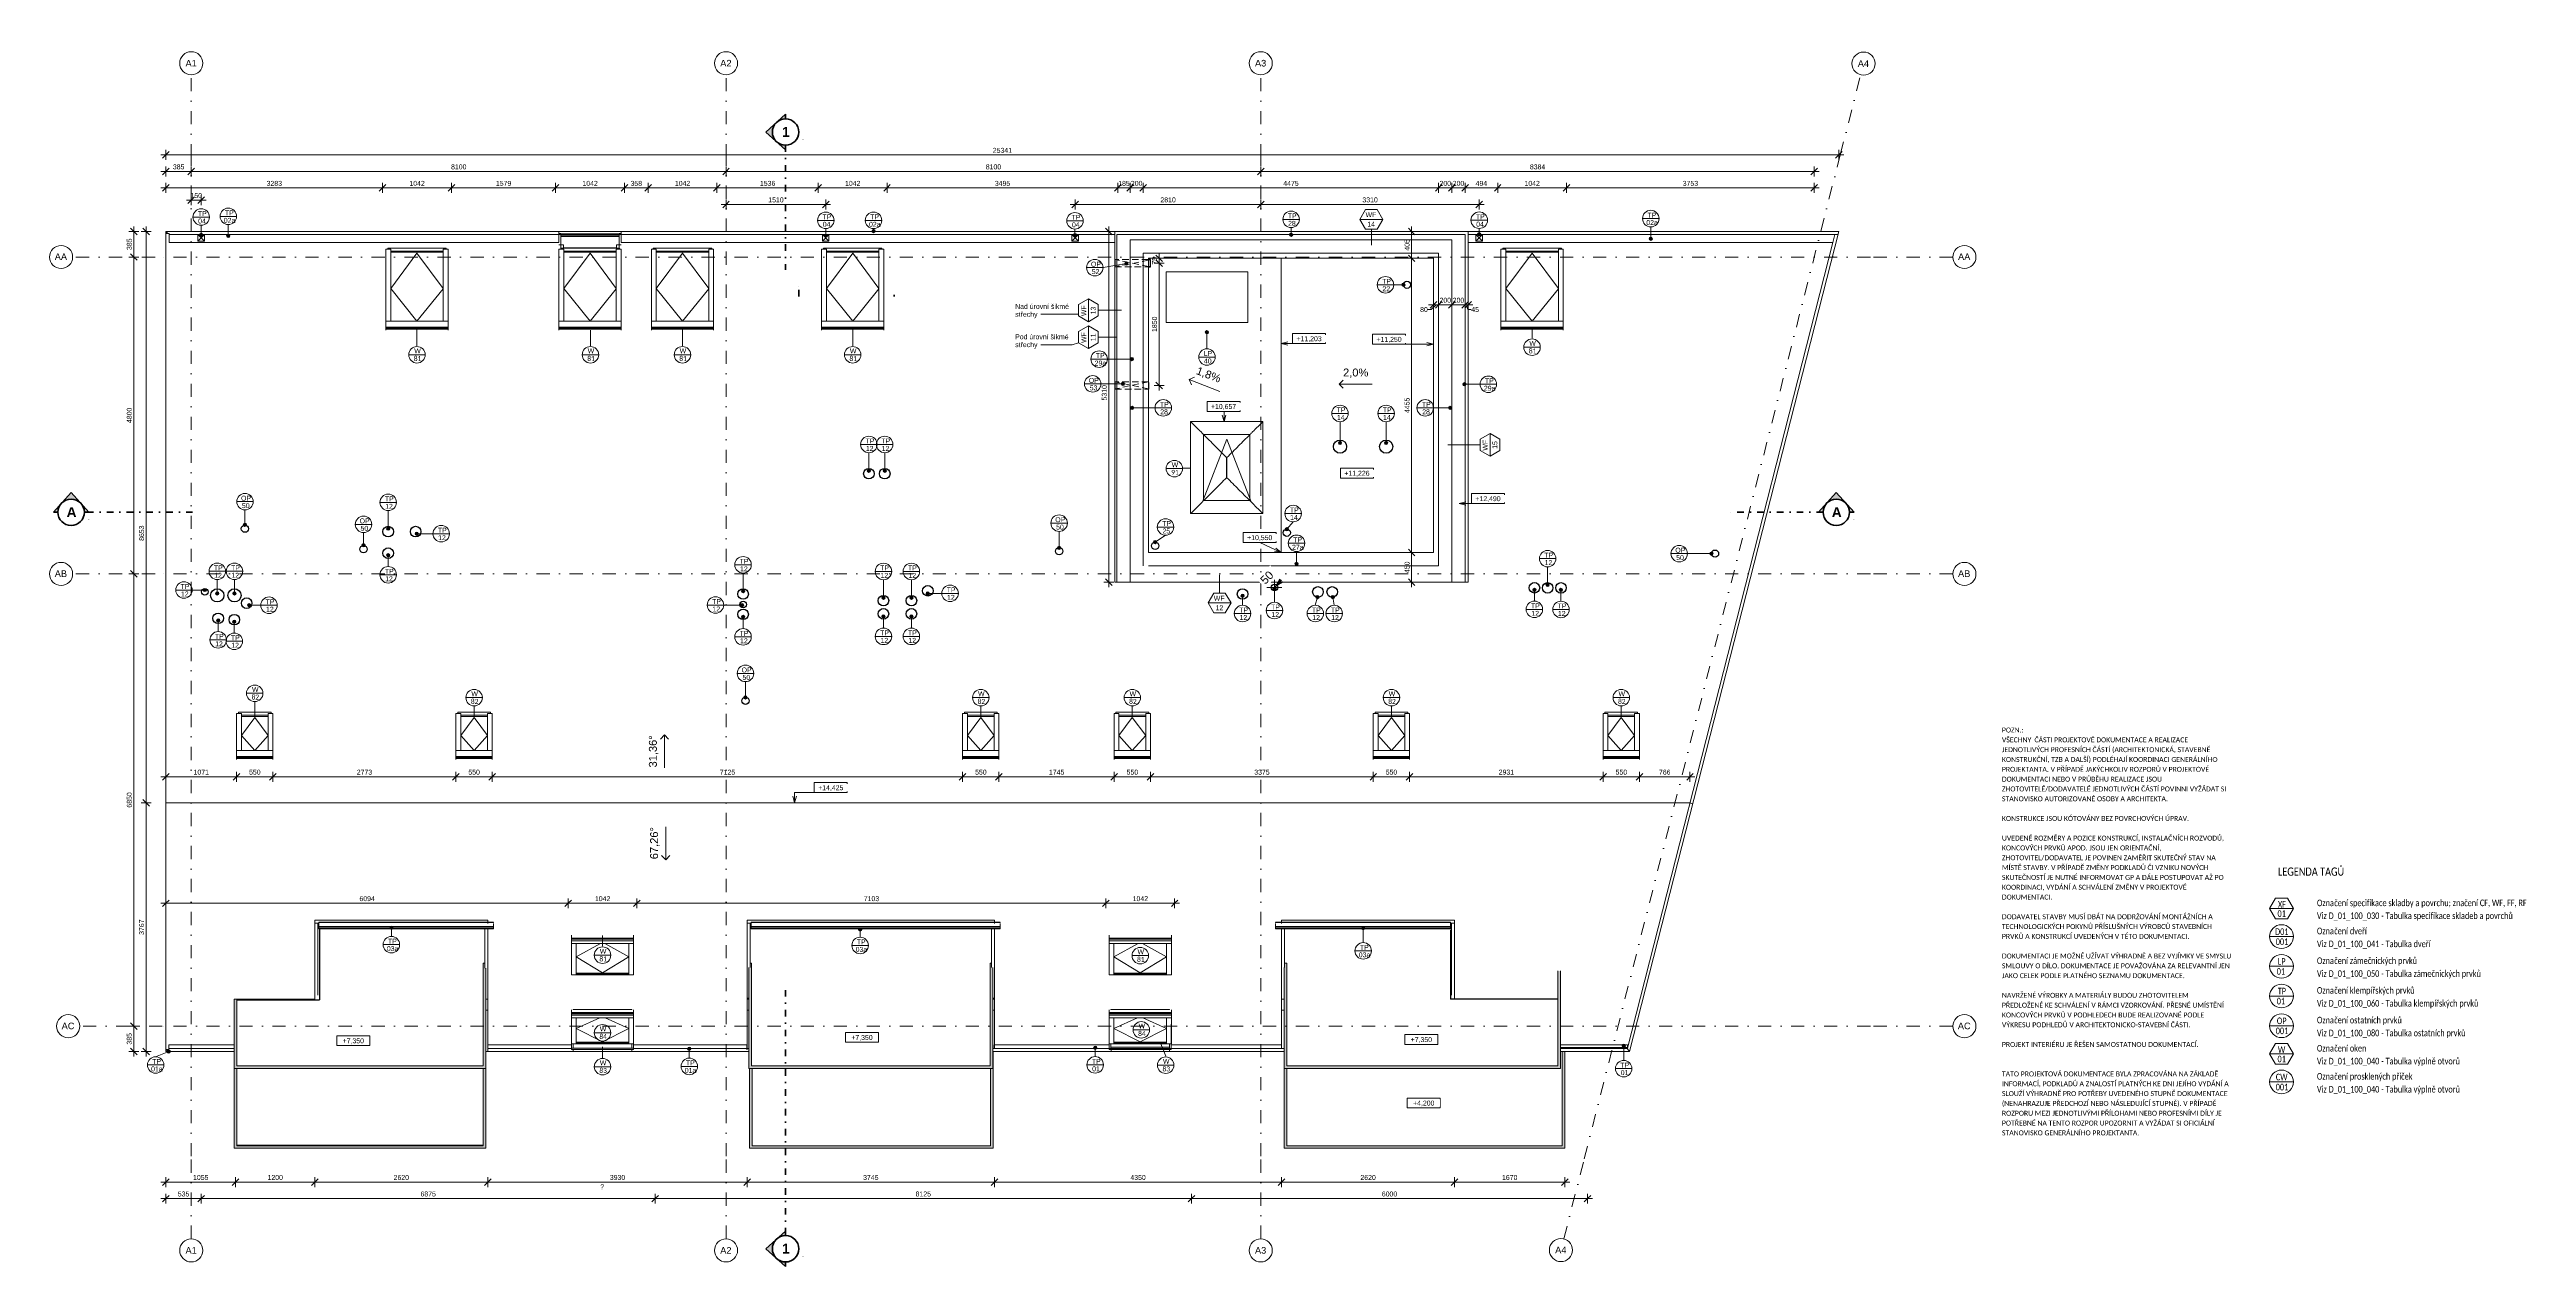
# Model space of a CAD drawing. Header units: millimetres. Extents: x -2147 to 35373, y -3639 to 14792.
import ezdxf

# ---------------------------------------------------------------- set-up
doc = ezdxf.new("R2010")
doc.units = ezdxf.units.MM
for name, pattern in [('HA_Dash_3mm-S1mm', [150, 100, -50]), ('HA_DashDot_10mm-S3mm', [500, 200, -150, 0, -150]), ('HA_DashDot_4mm-S1mm', [200, 100, -50, 0, -50]), ('HA_DashDot_6mm-S2mm', [300, 100, -100, 0, -100])]:
    doc.linetypes.add(name, pattern=pattern)
for name, color, linetype, lineweight in [('A-____-____-DIMS', 9, 'Continuous', 5), ('A-____-____-DIMS-50', 9, 'Continuous', 5), ('A-AREA-____-OTLN', 9, 'Continuous', 25), ('A-DETL-____-OTLN', 9, 'Continuous', 25), ('A-DETL-____-THIN', 9, 'Continuous', 9), ('A-FLOR-____-OTLN', 9, 'Continuous', 9), ('A-FLOR-HRAL-OTLN', 9, 'Continuous', 9), ('A-GENM-____-HDLN', 9, 'HA_Dash_3mm-S1mm', 9), ('A-GENM-____-IDEN', 9, 'Continuous', 9), ('A-GENM-____-MCUT', 9, 'HA_Dash_3mm-S1mm', 25), ('A-GENM-____-OTLN', 9, 'Continuous', 9), ('A-GLAZ-____-IDEN', 9, 'Continuous', 9), ('A-GLAZ-____-OTLN', 9, 'Continuous', 5), ('A-ROOF-____-OTLN', 9, 'Continuous', 9), ('A-WALL-____-IDEN', 9, 'Continuous', 9), ('A-WALL-____-OTLN', 9, 'Continuous', 9), ('G-____-____-DIMS', 9, 'Continuous', 5), ('G-____-____-SYMB', 9, 'Continuous', 5), ('G-____-____-TEXT', 9, 'Continuous', 5), ('I-WALL-____-OTLN', 9, 'Continuous', 9), ('M-HVAC-DUCT-OTLN', 9, 'Continuous', 9), ('S-GRID-____-IDEN', 9, 'Continuous', 9), ('S-GRID-____-OTLN', 9, 'Continuous', 5)]:
    doc.layers.add(name, color=color, linetype=linetype, lineweight=lineweight)
doc.styles.add('Arial', font='arial.ttf', dxfattribs={"height": 100})
doc.styles.add('Arial_1', font='arial.ttf', dxfattribs={"height": 75})
doc.styles.add('Arial_2', font='arial.ttf', dxfattribs={"height": 120})
doc.styles.add('Arial_3', font='arial.ttf', dxfattribs={"width": 0.8, "height": 75})
doc.styles.add('Arial_4', font='arial.ttf', dxfattribs={"height": 50})
doc.styles.add('Arial_5', font='arial.ttf', dxfattribs={"height": 125})
doc.styles.add('Arial_6', font='arial.ttf', dxfattribs={"height": 1.5})
doc.styles.add('Arial_B', font='arialbd.ttf', dxfattribs={"height": 150})
doc.styles.add('Calibri', font='calibri.ttf', dxfattribs={"width": 0.8, "height": 75})
doc.styles.add('Calibri_1', font='calibri.ttf', dxfattribs={"height": 75})
doc.styles.add('Calibri_2', font='calibri.ttf', dxfattribs={"width": 0.8, "height": 125})
doc.styles.add('Calibri_3', font='calibri.ttf', dxfattribs={"width": 0.8, "height": 100})
doc.dimstyles.new('Arrow_-_2_5mm_Arial', dxfattribs={"dimscale": 304.8, "dimtxt": 127.532425, "dimasz": 0.328084, "dimexe": 0.393701, "dimexo": 0, "dimgap": 0.287073, "dimtad": 1, "dimjust": 3, "dimdec": 0, "dimzin": 0, "dimdsep": 46, "dimtxsty": 'Arial_5', "dimblk1": 'OPEN30', "dimblk2": 'OPEN30', "dimsah": 1, "dimcen": 0.09, "dimazin": 0, "dimtfac": 1, "dimtdec": 4, "dimtix": 1, "dimtmove": 0, "dimatfit": 2, "dimfxl": 1, "dimtvp": 1, "dimtfill": 1, "dimtolj": 1, "dimtzin": 0, "dimarcsym": 2})
doc.dimstyles.new('Inner_Dimensions', dxfattribs={"dimscale": 304.8, "dimtxt": 76.519455, "dimasz": 0.328084, "dimexe": 0.246063, "dimexo": 0.0625, "dimgap": 0.032808, "dimtad": 1, "dimdec": 0, "dimzin": 0, "dimdsep": 46, "dimtxsty": 'Arial_1', "dimblk1": 'OBLIQUE', "dimblk2": 'OBLIQUE', "dimsah": 1, "dimcen": 0.09, "dimdle": 0.246063, "dimazin": 0, "dimtfac": 1, "dimtdec": 4, "dimtix": 1, "dimtmove": 0, "dimatfit": 3, "dimfxl": 0.246063, "dimfxlon": 1, "dimtvp": 1, "dimtolj": 1, "dimtzin": 0, "dimlwd": 9, "dimlwe": 9, "dimarcsym": 2})
doc.dimstyles.new('Inner_Dimensions_1', dxfattribs={"dimscale": 304.8, "dimtxt": 76.519455, "dimasz": 0.328084, "dimexe": 0.246063, "dimexo": 0.0625, "dimgap": 0.032808, "dimtad": 1, "dimdec": 0, "dimzin": 0, "dimdsep": 46, "dimtxsty": 'Arial_1', "dimblk1": 'OBLIQUE', "dimblk2": 'OBLIQUE', "dimsah": 1, "dimcen": 0.09, "dimdle": 0.246063, "dimazin": 0, "dimtfac": 1, "dimtdec": 4, "dimtix": 1, "dimtmove": 2, "dimatfit": 3, "dimfxl": 0.246063, "dimfxlon": 1, "dimtvp": 1, "dimtolj": 1, "dimtzin": 0, "dimlwd": 9, "dimlwe": 9, "dimarcsym": 2})
doc.dimstyles.new('Inner_Dimensions_2', dxfattribs={"dimscale": 304.8, "dimtxt": 76.519455, "dimasz": 0.328084, "dimexe": 0.246063, "dimexo": 0.0625, "dimgap": 0.032808, "dimtad": 1, "dimdec": 0, "dimzin": 0, "dimdsep": 46, "dimtxsty": 'Arial_1', "dimblk1": 'OBLIQUE', "dimblk2": 'OBLIQUE', "dimsah": 1, "dimcen": 0.09, "dimdle": 0.246063, "dimazin": 0, "dimtfac": 1, "dimtdec": 4, "dimtix": 1, "dimtmove": 1, "dimatfit": 3, "dimfxl": 0.246063, "dimfxlon": 1, "dimtvp": 1, "dimtolj": 1, "dimtzin": 0, "dimlwd": 9, "dimlwe": 9, "dimarcsym": 2})

# ---------------------------------------------------------------- blocks, each defined once
blk = doc.blocks.new('Roof-Windows_VELUX_VFE - VFE size 940x1370 _PK38__67_26-1838227-DPS_STŘECHA - A')
at = {"layer": 'A-GLAZ-____-OTLN'}
for p, q in [((-470, 147), (-470, -235)), ((470, 147), (470, -235)), ((470, -235), (-470, -235))]:
    blk.add_line(p, q, dxfattribs=at)
blk = doc.blocks.new('Roof-Windows_VELUX_VFE - VFE size 940x1370 _PK38__67_26-2206238-DPS_STŘECHA - A')
at = {"layer": 'A-GLAZ-____-OTLN'}
for p, q in [((470, 235), (-470, 235)), ((-470, -147), (-470, 235)), ((470, -147), (470, 235))]:
    blk.add_line(p, q, dxfattribs=at)
blk = doc.blocks.new('Top Rail Type - Top Rail_Internal_-1473448-DPS_STŘECHA - A')
at = {"layer": 'A-FLOR-HRAL-OTLN'}
for points in [[(650, -1850), (690, -1810), (690, -640), (650, -640), (650, -1009)], [(4460, -1850), (4460, -640), (4420, -640), (4420, -1810)], [(650, -1850), (4460, -1850), (4420, -1810), (690, -1810)]]:
    blk.add_hatch(color=256, dxfattribs=at).paths.add_polyline_path(points)
for p, q in [((650, -1850), (650, -640)), ((690, -640), (690, -1810)), ((4420, -1810), (4420, -640)), ((4460, -640), (4460, -1850)), ((4460, -1850), (650, -1850)), ((690, -1810), (4420, -1810))]:
    blk.add_line(p, q, dxfattribs=at)
blk = doc.blocks.new('Top Rail Type - Top Rail_Internal_-V1-DPS_STŘECHA - A')
at = {"layer": 'A-FLOR-HRAL-OTLN'}
for p, q in [((650, -640), (650, -1850)), ((690, -640), (690, -1810)), ((4420, -1810), (4420, -640)), ((4460, -1850), (4460, -640)), ((650, -1850), (4460, -1850)), ((690, -1810), (4420, -1810))]:
    blk.add_line(p, q, dxfattribs=at)
blk = doc.blocks.new('Top Rail Type - Top Rail_Internal_-1473487-DPS_STŘECHA - A')
at = {"layer": 'A-FLOR-HRAL-OTLN'}
for points in [[(12145, -1850), (12145, -385), (12143, -385), (12143, -362), (12140, -362), (12140, -640), (12105, -640), (12105, -1810)], [(8455, -1850), (8495, -1810), (8495, -640), (8455, -640), (8455, -1009)], [(8455, -1850), (12145, -1850), (12105, -1810), (8495, -1810)]]:
    blk.add_hatch(color=256, dxfattribs=at).paths.add_polyline_path(points)
for p, q in [((8455, -1850), (8455, -640)), ((8495, -640), (8495, -1810)), ((12105, -1810), (12105, -640)), ((12145, -385), (12145, -1850)), ((12145, -1850), (8455, -1850)), ((8495, -1810), (12105, -1810))]:
    blk.add_line(p, q, dxfattribs=at)
blk = doc.blocks.new('Top Rail Type - Top Rail_Internal_-V2-DPS_STŘECHA - A')
at = {"layer": 'A-FLOR-HRAL-OTLN'}
for p, q in [((8455, -640), (8455, -1850)), ((8495, -640), (8495, -1810)), ((12105, -1810), (12105, -640)), ((12145, -1850), (12145, -385)), ((8455, -1850), (12145, -1850)), ((8495, -1810), (12105, -1810))]:
    blk.add_line(p, q, dxfattribs=at)
blk = doc.blocks.new('Top Rail Type - Top Rail_Internal_-1473526-DPS_STŘECHA - A')
at = {"layer": 'A-FLOR-HRAL-OTLN'}
for points in [[(16555, -1850), (16595, -1810), (16595, -640), (16555, -640), (16555, -1009)], [(20805, -1850), (20805, -385), (20765, -385), (20765, -1810)], [(16555, -1850), (20805, -1850), (20765, -1810), (16595, -1810)]]:
    blk.add_hatch(color=256, dxfattribs=at).paths.add_polyline_path(points)
for p, q in [((16555, -1850), (16555, -640)), ((16595, -640), (16595, -1810)), ((20765, -1810), (20765, -385)), ((20805, -385), (20805, -1850)), ((20805, -1850), (16555, -1850)), ((16595, -1810), (20765, -1810))]:
    blk.add_line(p, q, dxfattribs=at)
blk = doc.blocks.new('Top Rail Type - Top Rail_Internal_-V3-DPS_STŘECHA - A')
at = {"layer": 'A-FLOR-HRAL-OTLN'}
for p, q in [((16555, -640), (16555, -1850)), ((16595, -640), (16595, -1810)), ((20765, -1810), (20765, -385)), ((20805, -1850), (20805, -385)), ((16555, -1850), (20805, -1850)), ((16595, -1810), (20765, -1810))]:
    blk.add_line(p, q, dxfattribs=at)
blk = doc.blocks.new('Top Rail Type - Top Rail_Internal_-1473612-DPS_STŘECHA - A')
at = {"layer": 'A-FLOR-HRAL-OTLN'}
for points in [[(4460, -640), (4460, 881), (4445, 881), (4445, 955), (4420, 955), (4420, -600)], [(650, -640), (690, -600), (690, 410), (650, 410), (650, -537)], [(650, -640), (4460, -640), (4420, -600), (690, -600)]]:
    blk.add_hatch(color=256, dxfattribs=at).paths.add_polyline_path(points)
for p, q in [((4420, 955), (4445, 955)), ((4420, -600), (4420, 955)), ((4460, 881), (4460, -640)), ((650, 410), (690, 410)), ((650, -640), (650, 410)), ((690, 410), (690, -600)), ((4460, -640), (650, -640)), ((690, -600), (4420, -600))]:
    blk.add_line(p, q, dxfattribs=at)
blk = doc.blocks.new('Top Rail Type - Top Rail_Internal_-V4-DPS_STŘECHA - A')
at = {"layer": 'A-FLOR-HRAL-OTLN'}
for p, q in [((4420, 955), (4445, 955)), ((4420, -600), (4420, 955)), ((4460, -640), (4460, 881)), ((690, 410), (650, 410)), ((650, 410), (650, -640)), ((690, 410), (690, -600)), ((650, -640), (4460, -640)), ((690, -600), (4420, -600))]:
    blk.add_line(p, q, dxfattribs=at)
blk = doc.blocks.new('Top Rail Type - Top Rail_Internal_-1473658-DPS_STŘECHA - A')
at = {"layer": 'A-FLOR-HRAL-OTLN'}
for points in [[(8445, -640), (8485, -600), (8485, 955), (8465, 955), (8465, 890), (8445, 890), (8445, -537)], [(12140, -640), (12140, 890), (12120, 890), (12120, 955), (12100, 955), (12100, -600)], [(8445, -640), (12140, -640), (12100, -600), (8485, -600)]]:
    blk.add_hatch(color=256, dxfattribs=at).paths.add_polyline_path(points)
for p, q in [((8445, -640), (8445, 890)), ((8465, 955), (8485, 955)), ((8485, 955), (8485, -600)), ((12100, 955), (12120, 955)), ((12100, -600), (12100, 955)), ((12140, 890), (12140, -640)), ((12140, -640), (8445, -640)), ((8485, -600), (12100, -600))]:
    blk.add_line(p, q, dxfattribs=at)
blk = doc.blocks.new('Top Rail Type - Top Rail_Internal_-V5-DPS_STŘECHA - A')
at = {"layer": 'A-FLOR-HRAL-OTLN'}
for p, q in [((8445, 890), (8445, -640)), ((8485, 955), (8465, 955)), ((8485, 955), (8485, -600)), ((12100, 955), (12120, 955)), ((12100, -600), (12100, 955)), ((12140, -640), (12140, 890)), ((8445, -640), (12140, -640)), ((8485, -600), (12100, -600))]:
    blk.add_line(p, q, dxfattribs=at)
blk = doc.blocks.new('Top Rail Type - Top Rail_Internal_-1473718-DPS_STŘECHA - A')
at = {"layer": 'A-FLOR-HRAL-OTLN'}
for points in [[(16555, -640), (16595, -600), (16595, 955), (16560, 955), (16560, 890), (16555, 890), (16555, -537)], [(20740, -640), (20740, 836), (20700, 836), (20700, -600)], [(16911, -640), (20740, -640), (20700, -600), (16595, -600), (16555, -640)]]:
    blk.add_hatch(color=256, dxfattribs=at).paths.add_polyline_path(points)
for p, q in [((16555, -640), (16555, 890)), ((16560, 955), (16595, 955)), ((16595, 955), (16595, -600)), ((20700, -600), (20700, 836)), ((20740, 836), (20740, -640)), ((20740, -640), (16555, -640)), ((16595, -600), (20700, -600))]:
    blk.add_line(p, q, dxfattribs=at)
blk = doc.blocks.new('Top Rail Type - Top Rail_Internal_-V6-DPS_STŘECHA - A')
at = {"layer": 'A-FLOR-HRAL-OTLN'}
for p, q in [((16555, 890), (16555, -640)), ((16595, 955), (16560, 955)), ((16595, 955), (16595, -600)), ((20700, -600), (20700, 836)), ((20740, -640), (20740, 836)), ((16555, -640), (20740, -640)), ((16595, -600), (20700, -600))]:
    blk.add_line(p, q, dxfattribs=at)
blk = doc.blocks.new('Roof-Windows_VELUX_CXP_ISD-1 - CXP size 900x1200 _090120_-1849919-DPS_STŘECHA - A')
at = {"layer": 'A-GLAZ-____-OTLN'}
for p, q in [((-669, 519), (-697, 547)), ((-697, 547), (-697, -547)), ((697, 547), (-697, 547)), ((-577, 427), (-654, 504)), ((-540, 390), (-564, 414)), ((564, 414), (540, 390)), ((654, 504), (577, 427)), ((697, 547), (669, 519)), ((697, -547), (697, 547)), ((-500, -350), (-500, 350)), ((-500, 350), (469, 350)), ((-500, 350), (-500, -350)), ((469, 350), (-500, 350)), ((519, 369), (-429, 0)), ((-153, 3), (-153, -3)), ((153, 3), (-153, 3)), ((-153, -3), (-153, 3)), ((-153, 3), (153, 3)), ((153, -3), (153, 3)), ((153, 3), (153, -3)), ((469, 350), (500, 350)), ((500, 350), (469, 350)), ((500, 350), (500, -350)), ((500, -350), (500, 350)), ((469, -350), (-500, -350)), ((-500, -350), (469, -350)), ((-429, 0), (519, -369)), ((-153, -3), (153, -3)), ((153, -3), (-153, -3)), ((500, -350), (469, -350)), ((469, -350), (500, -350)), ((-669, -519), (-697, -547)), ((-697, -547), (697, -547)), ((-577, -427), (-654, -504)), ((-540, -390), (-564, -414)), ((540, -390), (564, -414)), ((577, -427), (654, -504)), ((669, -519), (697, -547))]:
    blk.add_line(p, q, dxfattribs=at)
for points, knots in [([(-654, 504), (-656, 506), (-658, 508), (-661, 511), (-663, 513), (-665, 514), (-666, 516), (-668, 518), (-669, 519), (-669, 519)], [0, 0, 0, 0, 0.25, 0.375, 0.5, 0.5625, 0.625, 0.75, 1, 1, 1, 1]), ([(540, 390), (537, 387), (530, 380), (523, 373), (520, 370)], [-1, -1, -1, -1, -0.6666667, -0.4322511, -0.4322511, -0.4322511, -0.4322511]), ([(669, 519), (669, 519), (668, 518), (665, 515), (664, 514), (663, 512), (661, 511), (658, 508), (656, 506), (654, 504)], [-1, -1, -1, -1, -0.75, -0.625, -0.5, -0.4375, -0.375, -0.25, 0, 0, 0, 0]), ([(519, 369), (518, 368), (512, 362), (505, 355), (500, 350)], [-0.4292897, -0.4292897, -0.4292897, -0.4292897, -0.3333333, 0, 0, 0, 0]), ([(500, -350), (505, -355), (512, -362), (518, -368), (519, -369)], [0, 0, 0, 0, 0.3333333, 0.4292897, 0.4292897, 0.4292897, 0.4292897]), ([(520, -370), (523, -373), (530, -380), (537, -387), (540, -390)], [0.4322511, 0.4322511, 0.4322511, 0.4322511, 0.6666667, 1, 1, 1, 1]), ([(-654, -504), (-656, -506), (-658, -508), (-661, -511), (-663, -513), (-665, -515), (-666, -516), (-668, -518), (-669, -519), (-669, -519)], [0, 0, 0, 0, 0.25, 0.375, 0.5, 0.5625, 0.625, 0.75, 1, 1, 1, 1]), ([(654, -504), (656, -506), (658, -508), (661, -511), (663, -513), (665, -515), (666, -516), (668, -518), (669, -519), (669, -519)], [0, 0, 0, 0, 0.25, 0.375, 0.5, 0.5625, 0.625, 0.75, 1, 1, 1, 1])]:
    blk.add_open_spline(points, degree=3, knots=knots, dxfattribs=at)
for points in [[(-564, 414), (-565, 415), (-567, 417), (-570, 420), (-573, 423), (-576, 426), (-577, 427)], [(-500, 350), (-505, 355), (-516, 365), (-529, 379), (-537, 387), (-540, 390)], [(577, 427), (576, 426), (573, 423), (570, 420), (567, 417), (565, 415), (564, 414)], [(-153, 3), (-182, 32), (-242, 92), (-329, 179), (-415, 265), (-472, 322), (-500, 350)], [(500, 350), (472, 322), (415, 265), (329, 179), (242, 92), (182, 32), (153, 3)], [(-500, -350), (-505, -355), (-515, -366), (-529, -379), (-537, -387), (-540, -390)], [(-153, -3), (-182, -32), (-242, -92), (-329, -179), (-415, -265), (-472, -322), (-500, -350)], [(153, -3), (182, -32), (242, -92), (329, -179), (415, -265), (472, -322), (500, -350)], [(-564, -414), (-565, -415), (-567, -417), (-570, -420), (-573, -423), (-576, -426), (-577, -427)], [(564, -414), (565, -415), (567, -417), (570, -420), (573, -423), (576, -426), (577, -427)]]:
    blk.add_open_spline(points, degree=3, dxfattribs=at)
blk = doc.blocks.new('Roof-Windows_VELUX_GLL_1061 - CK02-1859753-DPS_STŘECHA - A')
at = {"layer": 'A-GLAZ-____-OTLN'}
for p, q in [((4009, 4738), (4082, 4738)), ((4009, 4174), (4009, 4738)), ((4532, 4755), (4036, 4755)), ((4036, 4754), (4036, 4755)), ((4036, 4738), (4036, 4754)), ((4082, 4174), (4082, 4738)), ((4082, 4710), (4486, 4710)), ((4486, 4693), (4082, 4693)), ((4486, 4690), (4082, 4690)), ((4082, 4404), (4284, 4677)), ((4486, 4404), (4284, 4677)), ((4486, 4738), (4559, 4738)), ((4486, 4174), (4486, 4738)), ((4532, 4755), (4532, 4754)), ((4532, 4754), (4532, 4738)), ((4559, 4174), (4559, 4738)), ((4009, 4085), (4009, 4174)), ((4559, 4174), (4009, 4174)), ((4284, 4178), (4082, 4404)), ((4284, 4178), (4486, 4404)), ((4559, 4174), (4559, 4085)), ((4009, 4072), (4009, 4085)), ((4559, 4085), (4009, 4085)), ((4009, 4063), (4009, 4072)), ((4009, 4072), (4559, 4072)), ((4009, 4056), (4009, 4063)), ((4009, 4063), (4559, 4063)), ((4009, 4038), (4009, 4056)), ((4009, 4056), (4559, 4056)), ((4559, 4085), (4559, 4072)), ((4559, 4072), (4559, 4063)), ((4559, 4063), (4559, 4056)), ((4559, 4056), (4559, 4038))]:
    blk.add_line(p, q, dxfattribs=at)
blk = doc.blocks.new('Roof-Windows_VELUX_GLL_1061 - PK08-1836255-DPS_STŘECHA - A')
at = {"layer": 'A-GLAZ-____-OTLN'}
for p, q in [((2948, 11769), (3021, 11769)), ((2948, 10676), (2948, 11769)), ((3863, 11786), (2975, 11786)), ((2975, 11786), (2975, 11786)), ((2975, 11769), (2975, 11786)), ((3021, 10676), (3021, 11769)), ((3021, 11741), (3817, 11741)), ((3817, 11724), (3021, 11724)), ((3817, 11721), (3021, 11721)), ((3021, 11171), (3419, 11708)), ((3817, 11171), (3419, 11708)), ((3817, 11769), (3890, 11769)), ((3817, 10676), (3817, 11769)), ((3863, 11786), (3863, 11786)), ((3863, 11786), (3863, 11769)), ((3890, 10676), (3890, 11769)), ((3419, 10680), (3021, 11171)), ((3419, 10680), (3817, 11170)), ((2948, 10587), (2948, 10676)), ((3890, 10676), (2948, 10676)), ((2948, 10574), (2948, 10587)), ((3890, 10587), (2948, 10587)), ((2948, 10565), (2948, 10574)), ((2948, 10574), (3890, 10574)), ((2948, 10558), (2948, 10565)), ((2948, 10565), (3890, 10565)), ((2948, 10540), (2948, 10558)), ((2948, 10558), (3890, 10558)), ((3890, 10676), (3890, 10587)), ((3890, 10587), (3890, 10574)), ((3890, 10574), (3890, 10565)), ((3890, 10565), (3890, 10558)), ((3890, 10558), (3890, 10540))]:
    blk.add_line(p, q, dxfattribs=at)
blk = doc.blocks.new('Roof-Windows_VELUX_GLL_1061 - PK08-V7-DPS_STŘECHA - A')
at = {"layer": 'A-GLAZ-____-OTLN'}
for p, q in [((6969, 11769), (7042, 11769)), ((6969, 10676), (6969, 11769)), ((7884, 11786), (6996, 11786)), ((6996, 11786), (6996, 11786)), ((6996, 11769), (6996, 11786)), ((7042, 10676), (7042, 11769)), ((7042, 11741), (7838, 11741)), ((7838, 11724), (7042, 11724)), ((7838, 11721), (7042, 11721)), ((7042, 11171), (7440, 11708)), ((7838, 11171), (7440, 11708)), ((7838, 11769), (7911, 11769)), ((7838, 10676), (7838, 11769)), ((7884, 11786), (7884, 11786)), ((7884, 11786), (7884, 11769)), ((7911, 10676), (7911, 11769)), ((7440, 10680), (7042, 11171)), ((7440, 10680), (7838, 11170)), ((6969, 10587), (6969, 10676)), ((7911, 10676), (6969, 10676)), ((6969, 10574), (6969, 10587)), ((7911, 10587), (6969, 10587)), ((6969, 10565), (6969, 10574)), ((6969, 10574), (7911, 10574)), ((6969, 10558), (6969, 10565)), ((6969, 10565), (7911, 10565)), ((6969, 10540), (6969, 10558)), ((6969, 10558), (7911, 10558)), ((7911, 10676), (7911, 10587)), ((7911, 10587), (7911, 10574)), ((7911, 10574), (7911, 10565)), ((7911, 10565), (7911, 10558)), ((7911, 10558), (7911, 10540))]:
    blk.add_line(p, q, dxfattribs=at)
blk = doc.blocks.new('Roof-Windows_VELUX_GLL_1061 - PK08-V8-DPS_STŘECHA - A')
at = {"layer": 'A-GLAZ-____-OTLN'}
for p, q in [((13904, 1335), (13904, 1378)), ((13904, 1322), (13904, 1335)), ((14846, 1335), (13904, 1335)), ((13904, 1318), (13904, 1322)), ((14846, 1322), (13904, 1322)), ((13904, 1295), (13904, 1318)), ((14846, 1318), (13904, 1318)), ((13904, 1254), (13904, 1295)), ((13904, 1295), (14846, 1295)), ((13904, 1254), (13904, 776)), ((13904, 1254), (14846, 1254)), ((13977, 1254), (13977, 776)), ((14342, 1254), (13977, 1050)), ((14408, 1254), (14773, 1050)), ((14773, 1254), (14773, 776)), ((14846, 1378), (14846, 1335)), ((14846, 1335), (14846, 1322)), ((14846, 1322), (14846, 1318)), ((14846, 1318), (14846, 1295)), ((14846, 1295), (14846, 1254)), ((14846, 1254), (14846, 776)), ((13977, 776), (13904, 776)), ((13977, 1050), (14375, 807)), ((13977, 801), (14773, 801)), ((13977, 797), (14773, 797)), ((14773, 789), (13977, 789)), ((13977, 780), (14773, 780)), ((14773, 1050), (14375, 807)), ((14846, 776), (14773, 776))]:
    blk.add_line(p, q, dxfattribs=at)
blk = doc.blocks.new('Roof-Windows_VELUX_GLL_1061 - PK08-1836828-DPS_STŘECHA - A')
at = {"layer": 'A-GLAZ-____-OTLN'}
for p, q in [((5759, 1335), (5759, 1378)), ((5759, 1322), (5759, 1335)), ((6701, 1335), (5759, 1335)), ((5759, 1318), (5759, 1322)), ((6701, 1322), (5759, 1322)), ((5759, 1295), (5759, 1318)), ((6701, 1318), (5759, 1318)), ((5759, 1254), (5759, 1295)), ((5759, 1295), (6701, 1295)), ((5759, 1254), (5759, 776)), ((5759, 1254), (6701, 1254)), ((5832, 1254), (5832, 776)), ((6197, 1254), (5832, 1050)), ((6263, 1254), (6628, 1050)), ((6628, 1254), (6628, 776)), ((6701, 1378), (6701, 1335)), ((6701, 1335), (6701, 1322)), ((6701, 1322), (6701, 1318)), ((6701, 1318), (6701, 1295)), ((6701, 1295), (6701, 1254)), ((6701, 1254), (6701, 776)), ((5832, 776), (5759, 776)), ((5832, 1050), (6230, 807)), ((5832, 801), (6628, 801)), ((5832, 797), (6628, 797)), ((6628, 789), (5832, 789)), ((5832, 780), (6628, 780)), ((6628, 1050), (6230, 807)), ((6701, 776), (6628, 776))]:
    blk.add_line(p, q, dxfattribs=at)
blk = doc.blocks.new('HA_GM_Gutter_Balcony - HA_GM_Gutter_Facade TP03-1709745-DPS_STŘECHA - A')
at = {"layer": 'A-GENM-____-OTLN'}
for p, q in [((0, 70), (0, 75)), ((2650, 75), (0, 75)), ((2650, 70), (0, 70)), ((0, 10), (0, 56)), ((0, -8), (0, 10)), ((2650, 10), (0, 10)), ((2650, 75), (2650, 70)), ((2650, 70), (2650, 10)), ((2650, 10), (2650, -8)), ((0, -25), (0, -8)), ((2650, -8), (0, -8)), ((2650, -25), (0, -25)), ((2650, -8), (2650, -25))]:
    blk.add_line(p, q, dxfattribs=at)
blk = doc.blocks.new('HA_GM_Gutter_Balcony - HA_GM_Gutter_Facade TP03-1710864-DPS_STŘECHA - A')
at = {"layer": 'A-GENM-____-OTLN'}
for p, q in [((0, 70), (0, 75)), ((3775, 75), (0, 75)), ((0, 10), (0, 70)), ((3775, 70), (0, 70)), ((0, -8), (0, 10)), ((3775, 10), (0, 10)), ((3775, 75), (3775, 70)), ((3775, 56), (3775, 10)), ((3775, 10), (3775, -8)), ((0, -25), (0, -8)), ((3775, -8), (0, -8)), ((3775, -25), (0, -25)), ((3775, -8), (3775, -25))]:
    blk.add_line(p, q, dxfattribs=at)
blk = doc.blocks.new('HA_GM_Gutter_Balcony - HA_GM_Gutter_Facade TP03-1710966-DPS_STŘECHA - A')
at = {"layer": 'A-GENM-____-OTLN'}
for p, q in [((0, 8), (0, 25)), ((0, 25), (2650, 25)), ((0, -10), (0, 8)), ((0, 8), (2650, 8)), ((2650, 25), (2650, 8)), ((2650, 8), (2650, -10)), ((0, -56), (0, -10)), ((0, -10), (2650, -10)), ((0, -75), (0, -70)), ((0, -70), (2650, -70)), ((0, -75), (2650, -75)), ((2650, -10), (2650, -70)), ((2650, -70), (2650, -75))]:
    blk.add_line(p, q, dxfattribs=at)
blk = doc.blocks.new('HA_GM_Tiling_LineBased - Generic Tiles-2169411-DPS_STŘECHA - A')
at = {"layer": 'A-GENM-____-OTLN', "linetype": 'HA_DashDot_4mm-S1mm', "lineweight": 80}
blk.add_line((2327, -50), (2510, -50), dxfattribs=at)
blk = doc.blocks.new('HA_GM_Tiling_LineBased - Generic Tiles-2243082-DPS_STŘECHA - A')
at = {"layer": 'A-GENM-____-OTLN', "linetype": 'HA_DashDot_4mm-S1mm', "lineweight": 80}
blk.add_line((50, -50), (73, -50), dxfattribs=at)
blk = doc.blocks.new('Roof-Windows_VELUX_VFE - VFE size 940x1370 _PK38__31_36-1858861-DPS_STŘECHA - A')
at = {"layer": 'A-GLAZ-____-OTLN'}
for p, q in [((-470, 176), (-470, 180)), ((-400, 176), (-470, 176)), ((-470, 22), (470, 22)), ((-470, 22), (-470, -22)), ((-400, 223), (-400, 176)), ((-400, 223), (400, 223)), ((400, 176), (400, 223)), ((470, 176), (400, 176)), ((470, 180), (470, 176)), ((470, 22), (470, -22)), ((470, -22), (-470, -22))]:
    blk.add_line(p, q, dxfattribs=at)
blk = doc.blocks.new('Roof-Windows_VELUX_GLL_1061 - PK08-1836817-DPS_STŘECHA - A')
at = {"layer": 'A-GLAZ-____-OTLN'}
for p, q in [((5569, 11769), (5642, 11769)), ((5569, 10676), (5569, 11769)), ((6484, 11786), (5596, 11786)), ((5596, 11786), (5596, 11786)), ((5596, 11769), (5596, 11786)), ((5642, 10676), (5642, 11769)), ((5642, 11741), (6438, 11741)), ((6438, 11724), (5642, 11724)), ((6438, 11721), (5642, 11721)), ((5642, 11171), (6040, 11708)), ((6438, 11171), (6040, 11708)), ((6438, 11769), (6511, 11769)), ((6438, 10676), (6438, 11769)), ((6484, 11786), (6484, 11786)), ((6484, 11786), (6484, 11769)), ((6511, 10676), (6511, 11769)), ((6040, 10680), (5642, 11171)), ((6040, 10680), (6438, 11170)), ((5569, 10587), (5569, 10676)), ((6511, 10676), (5569, 10676)), ((5569, 10574), (5569, 10587)), ((6511, 10587), (5569, 10587)), ((5569, 10565), (5569, 10574)), ((5569, 10574), (6511, 10574)), ((5569, 10558), (5569, 10565)), ((5569, 10565), (6511, 10565)), ((5569, 10540), (5569, 10558)), ((5569, 10558), (6511, 10558)), ((6511, 10676), (6511, 10587)), ((6511, 10587), (6511, 10574)), ((6511, 10574), (6511, 10565)), ((6511, 10565), (6511, 10558)), ((6511, 10558), (6511, 10540))]:
    blk.add_line(p, q, dxfattribs=at)
blk = doc.blocks.new('Roof-Windows_VELUX_GLL_1061 - PK06-1841920-DPS_STŘECHA - A')
at = {"layer": 'A-GLAZ-____-OTLN'}
for p, q in [((5759, 205), (5759, 248)), ((5759, 192), (5759, 205)), ((6701, 205), (5759, 205)), ((5759, 188), (5759, 192)), ((6701, 192), (5759, 192)), ((5759, 165), (5759, 188)), ((6701, 188), (5759, 188)), ((5759, 124), (5759, 165)), ((5759, 165), (6701, 165)), ((5759, 124), (5759, -269)), ((5759, 124), (6701, 124)), ((5832, 124), (5832, -269)), ((6189, 124), (5832, -37)), ((6271, 124), (6628, -37)), ((6628, 124), (6628, -269)), ((6701, 248), (6701, 205)), ((6701, 205), (6701, 192)), ((6701, 192), (6701, 188)), ((6701, 188), (6701, 165)), ((6701, 165), (6701, 124)), ((6701, 124), (6701, -269)), ((5832, -269), (5759, -269)), ((5832, -37), (6230, -238)), ((5832, -244), (6628, -244)), ((5832, -249), (6628, -249)), ((6628, -256), (5832, -256)), ((5832, -265), (6628, -265)), ((6628, -37), (6230, -238)), ((6701, -269), (6628, -269))]:
    blk.add_line(p, q, dxfattribs=at)
blk = doc.blocks.new('Roof-Windows_VELUX_GLL_1061 - PK06-1841059-DPS_STŘECHA - A')
at = {"layer": 'A-GLAZ-____-OTLN'}
for p, q in [((13904, 205), (13904, 248)), ((13904, 192), (13904, 205)), ((14846, 205), (13904, 205)), ((13904, 188), (13904, 192)), ((14846, 192), (13904, 192)), ((13904, 165), (13904, 188)), ((14846, 188), (13904, 188)), ((13904, 124), (13904, 165)), ((13904, 165), (14846, 165)), ((13904, 124), (13904, -269)), ((13904, 124), (14846, 124)), ((13977, 124), (13977, -269)), ((14334, 124), (13977, -37)), ((14416, 124), (14773, -37)), ((14773, 124), (14773, -269)), ((14846, 248), (14846, 205)), ((14846, 205), (14846, 192)), ((14846, 192), (14846, 188)), ((14846, 188), (14846, 165)), ((14846, 165), (14846, 124)), ((14846, 124), (14846, -269)), ((13977, -269), (13904, -269)), ((13977, -37), (14375, -238)), ((13977, -244), (14773, -244)), ((13977, -249), (14773, -249)), ((14773, -256), (13977, -256)), ((13977, -265), (14773, -265)), ((14773, -37), (14375, -238)), ((14846, -269), (14773, -269))]:
    blk.add_line(p, q, dxfattribs=at)
blk = doc.blocks.new('HA_GM_Generic Box - VRV Jednotka-1881051-DPS_STŘECHA - A')
at = {"layer": 'A-GENM-____-OTLN'}
for p, q in [((0, 0), (0, -765)), ((1240, 0), (0, 0)), ((1240, -765), (1240, 0)), ((0, -765), (1240, -765))]:
    blk.add_line(p, q, dxfattribs=at)
blk = doc.blocks.new('Railing - Railing-1952906-DPS_STŘECHA - A')
at = {"layer": 'A-FLOR-HRAL-OTLN'}
blk.add_hatch(color=256, dxfattribs=at).paths.add_polyline_path([(6484, 11960), (6484, 11980), (5596, 11980), (5596, 11960), (6281, 11960)])
for p, q in [((6484, 11980), (5596, 11980)), ((5596, 11960), (6484, 11960))]:
    blk.add_line(p, q, dxfattribs=at)
blk = doc.blocks.new('Railing - Railing-2181463-DPS_STŘECHA - A')
at = {"layer": 'A-FLOR-HRAL-OTLN'}
blk.add_hatch(color=256, dxfattribs=at).paths.add_polyline_path([(6700, -352), (6700, -332), (5760, -332), (5760, -352), (6281, -352)])
for p, q in [((6700, -332), (5760, -332)), ((5760, -352), (6700, -352))]:
    blk.add_line(p, q, dxfattribs=at)
blk = doc.blocks.new('Railing - Railing-2181638-DPS_STŘECHA - A')
at = {"layer": 'A-FLOR-HRAL-OTLN'}
blk.add_hatch(color=256, dxfattribs=at).paths.add_polyline_path([(14845, -340), (14845, -327), (14819, -327), (14819, -320), (13931, -320), (13931, -327), (13905, -327), (13905, -340), (14785, -340)])
for p, q in [((13905, -340), (14845, -340)), ((14819, -320), (13931, -320))]:
    blk.add_line(p, q, dxfattribs=at)
blk = doc.blocks.new('HA_GM_Opening_Circle_WallBased - Default-2229972-DPS_STŘECHA - A')
at = {"layer": 'A-GENM-____-HDLN'}
for p, q in [((70, 180), (70, -330)), ((179, 180), (71, -330)), ((71, 180), (179, -330)), ((180, -330), (180, 180))]:
    blk.add_line(p, q, dxfattribs=at)
at = {"layer": 'A-GENM-____-MCUT'}
for p, q in [((180, 183), (70, 183)), ((70, 183), (70, 180)), ((70, 183), (71, 180)), ((180, 183), (179, 180)), ((180, 180), (180, 183)), ((70, -330), (70, -332)), ((70, -330), (70, -332)), ((70, -332), (180, -332)), ((180, -332), (180, -330)), ((180, -330), (180, -332))]:
    blk.add_line(p, q, dxfattribs=at)
blk = doc.blocks.new('HA_GM_Opening_Circle_WallBased - Default-2230000-DPS_STŘECHA - A')
at = {"layer": 'A-GENM-____-HDLN'}
for p, q in [((70, 180), (70, -330)), ((174, 180), (70, -330)), ((76, 180), (180, -330)), ((180, -330), (180, 180))]:
    blk.add_line(p, q, dxfattribs=at)
at = {"layer": 'A-GENM-____-MCUT'}
for p, q in [((180, 212), (70, 212)), ((70, 212), (70, 180)), ((70, 212), (76, 180)), ((180, 212), (174, 180)), ((180, 180), (180, 212)), ((70, -330), (70, -331)), ((70, -330), (70, -331)), ((70, -331), (180, -331)), ((180, -331), (180, -330)), ((180, -330), (180, -331))]:
    blk.add_line(p, q, dxfattribs=at)
blk = doc.blocks.new('Grid - Radius 3_5mm-353793-DPS_STŘECHA - A')
at = {"layer": 'S-GRID-____-IDEN'}
blk.add_circle((0, 0), 3.5, dxfattribs=at)
blk = doc.blocks.new('Spot Elevations - Generic-448778-DPS_STŘECHA - A')
at = {"layer": 'G-____-____-DIMS', "lineweight": 9}
for p, q in [((-5, 0), (-5, 3)), ((-5, 3), (5, 3)), ((5, 0), (-5, 0)), ((5, 3), (5, 0))]:
    blk.add_line(p, q, dxfattribs=at)
blk = doc.blocks.new('HA_TAG_WD - Type Mark-1527962-DPS_STŘECHA - A')
at = {"layer": 'A-GLAZ-____-IDEN'}
blk.add_line((-2.5, 0), (2.5, 0), dxfattribs=at)
blk.add_circle((0, 0), 2.5, dxfattribs=at)
blk = doc.blocks.new('DIMBLOCK1-DPS_STŘECHA - A')
at = {"layer": 'A-____-____-DIMS-50', "lineweight": 9}
for p, q in [((18411, 7175), (18561, 7175)), ((18486, 7175), (18411, 7175)), ((18486, 7175), (18436, 7225)), ((18486, 6650), (18486, 7175)), ((18486, 7175), (18536, 7125)), ((18486, 6725), (18436, 6775)), ((18411, 6725), (18561, 6725)), ((18486, 6725), (18411, 6725)), ((18486, 6725), (18536, 6675))]:
    blk.add_line(p, q, dxfattribs=at)
at = {"layer": 'A-____-____-DIMS-50', "color": 0, "lineweight": 9, "insert": (18379, 6863), "char_height": 75, "width": 207.66, "attachment_point": 1, "rotation": 90, "line_spacing_factor": 0.941778, "style": 'Arial_1'}
blk.add_mtext('450', dxfattribs=at)
blk = doc.blocks.new('_Oblique')
at = {"color": 0, "linetype": 'ByBlock', "lineweight": -2}
blk.add_line((-0.5, -0.5), (0.5, 0.5), dxfattribs=at)
blk = doc.blocks.new('DIMBLOCK2-DPS_STŘECHA - A')
at = {"layer": 'A-____-____-DIMS-50', "lineweight": 9}
for p, q in [((18486, 11630), (18436, 11680)), ((18411, 11630), (18561, 11630)), ((18486, 11630), (18411, 11630)), ((18486, 7175), (18486, 11630)), ((18486, 11630), (18536, 11580)), ((18411, 7175), (18561, 7175)), ((18486, 7175), (18411, 7175)), ((18486, 7175), (18436, 7225)), ((18486, 7175), (18536, 7125))]:
    blk.add_line(p, q, dxfattribs=at)
at = {"layer": 'A-____-____-DIMS-50', "color": 0, "lineweight": 9, "insert": (18379, 9287), "char_height": 75, "width": 276.88, "attachment_point": 1, "rotation": 90, "line_spacing_factor": 0.941778, "style": 'Arial_1'}
blk.add_mtext('4455', dxfattribs=at)
blk = doc.blocks.new('DIMBLOCK3-DPS_STŘECHA - A')
at = {"layer": 'A-____-____-DIMS-50', "lineweight": 9}
for p, q in [((18411, 12035), (18561, 12035)), ((18486, 12035), (18411, 12035)), ((18486, 12035), (18436, 12085)), ((18486, 11630), (18486, 12110)), ((18486, 12035), (18536, 11985)), ((18486, 11630), (18436, 11680)), ((18411, 11630), (18561, 11630)), ((18486, 11630), (18411, 11630)), ((18486, 11630), (18536, 11580))]:
    blk.add_line(p, q, dxfattribs=at)
at = {"layer": 'A-____-____-DIMS-50', "color": 0, "lineweight": 9, "insert": (18379, 11746), "char_height": 75, "width": 207.66, "attachment_point": 1, "rotation": 90, "line_spacing_factor": 0.941778, "style": 'Arial_1'}
blk.add_mtext('405', dxfattribs=at)
blk = doc.blocks.new('HA_TAG_GM_Products - Generic-588599-DPS_STŘECHA - A')
at = {"layer": 'A-GENM-____-IDEN'}
blk.add_line((-2.5, 0), (2.5, 0), dxfattribs=at)
blk.add_circle((0, 0), 2.5, dxfattribs=at)
blk = doc.blocks.new('Section - With Sheet Number-366786-DPS_STŘECHA - A')
at = {"layer": 'G-____-____-SYMB'}
h = blk.add_hatch(color=256, dxfattribs=at)
edge = h.paths.add_edge_path()
edge.add_line((1.37, 0), (0, 0))
edge.add_arc((-4, 0), 4, 0, 180)
edge.add_line((-8, 0), (-9.37, 0))
edge.add_line((-9.37, 0), (-4, 6))
edge.add_line((-4, 6), (1.37, 0))
at = {"layer": 'G-____-____-SYMB', "lineweight": 100}
for p, q in [((-4, 6), (-9.37, 0)), ((-9.37, 0), (-8, 0)), ((1.37, 0), (-4, 6)), ((0, 0), (1.37, 0))]:
    blk.add_line(p, q, dxfattribs=at)
blk.add_circle((-4, 0), 4, dxfattribs=at)
blk.add_arc((-4, 0), 4, 0, 180, dxfattribs=at)
blk = doc.blocks.new('DIMBLOCK4-DPS_STŘECHA - A')
at = {"layer": 'A-____-____-DIMS-50', "lineweight": 9}
for p, q in [((-460, 12946), (0, 12946)), ((-385, 12946), (-435, 12896)), ((-385, 12871), (-385, 13021)), ((-385, 12946), (-335, 12996)), ((-385, 12946), (-385, 12871)), ((0, 12946), (-50, 12896)), ((0, 13021), (0, 12871)), ((0, 12946), (0, 13021)), ((0, 12946), (50, 12996))]:
    blk.add_line(p, q, dxfattribs=at)
at = {"layer": 'A-____-____-DIMS-50', "color": 0, "lineweight": 9, "insert": (-279, 13053), "char_height": 75, "width": 207.66, "attachment_point": 1, "line_spacing_factor": 0.941778, "style": 'Arial_1'}
blk.add_mtext('385', dxfattribs=at)
blk = doc.blocks.new('DIMBLOCK5-DPS_STŘECHA - A')
at = {"layer": 'A-____-____-DIMS-50', "lineweight": 9}
for p, q in [((0, 12946), (-50, 12896)), ((0, 13021), (0, 12871)), ((0, 12946), (0, 13021)), ((0, 12946), (50, 12996)), ((0, 12946), (8100, 12946)), ((8100, 12946), (8050, 12896)), ((8100, 13021), (8100, 12871)), ((8100, 12946), (8100, 13021)), ((8100, 12946), (8150, 12996))]:
    blk.add_line(p, q, dxfattribs=at)
at = {"layer": 'A-____-____-DIMS-50', "color": 0, "lineweight": 9, "insert": (3935, 13053), "char_height": 75, "width": 276.88, "attachment_point": 1, "line_spacing_factor": 0.941778, "style": 'Arial_1'}
blk.add_mtext('8100', dxfattribs=at)
blk = doc.blocks.new('DIMBLOCK6-DPS_STŘECHA - A')
at = {"layer": 'A-____-____-DIMS-50', "lineweight": 9}
for p, q in [((8100, 12946), (8050, 12896)), ((8100, 13021), (8100, 12871)), ((8100, 12946), (8100, 13021)), ((8100, 12946), (8150, 12996)), ((8100, 12946), (16200, 12946)), ((16200, 12946), (16150, 12896)), ((16200, 13021), (16200, 12871)), ((16200, 12946), (16200, 13021)), ((16200, 12946), (16250, 12996))]:
    blk.add_line(p, q, dxfattribs=at)
at = {"layer": 'A-____-____-DIMS-50', "color": 0, "lineweight": 9, "insert": (12035, 13053), "char_height": 75, "width": 276.88, "attachment_point": 1, "line_spacing_factor": 0.941778, "style": 'Arial_1'}
blk.add_mtext('8100', dxfattribs=at)
blk = doc.blocks.new('DIMBLOCK7-DPS_STŘECHA - A')
at = {"layer": 'A-____-____-DIMS-50', "lineweight": 9}
for p, q in [((16200, 12946), (16150, 12896)), ((16200, 13021), (16200, 12871)), ((16200, 12946), (16200, 13021)), ((16200, 12946), (16250, 12996)), ((16200, 12946), (24659, 12946)), ((24584, 12946), (24534, 12896)), ((24584, 12871), (24584, 13021)), ((24584, 12946), (24634, 12996)), ((24584, 12946), (24584, 12871))]:
    blk.add_line(p, q, dxfattribs=at)
at = {"layer": 'A-____-____-DIMS-50', "color": 0, "lineweight": 9, "insert": (20277, 13053), "char_height": 75, "width": 276.88, "attachment_point": 1, "line_spacing_factor": 0.941778, "style": 'Arial_1'}
blk.add_mtext('8384', dxfattribs=at)
blk = doc.blocks.new('DIMBLOCK8-DPS_STŘECHA - A')
at = {"layer": 'A-____-____-DIMS-50', "lineweight": 9}
for p, q in [((-460, -2612), (150, -2612)), ((-385, -2612), (-435, -2662)), ((-385, -2537), (-385, -2687)), ((-385, -2612), (-385, -2537)), ((-385, -2612), (-335, -2562)), ((150, -2612), (100, -2662)), ((150, -2537), (150, -2687)), ((150, -2612), (150, -2537)), ((150, -2612), (200, -2562))]:
    blk.add_line(p, q, dxfattribs=at)
at = {"layer": 'A-____-____-DIMS-50', "color": 0, "lineweight": 9, "insert": (-204, -2504), "char_height": 75, "width": 207.66, "attachment_point": 1, "line_spacing_factor": 0.941778, "style": 'Arial_1'}
blk.add_mtext('535', dxfattribs=at)
blk = doc.blocks.new('DIMBLOCK9-DPS_STŘECHA - A')
at = {"layer": 'A-____-____-DIMS-50', "lineweight": 9}
for p, q in [((150, -2612), (100, -2662)), ((150, -2537), (150, -2687)), ((150, -2612), (150, -2537)), ((150, -2612), (200, -2562)), ((150, -2612), (7025, -2612)), ((7025, -2612), (6975, -2662)), ((7025, -2537), (7025, -2687)), ((7025, -2612), (7025, -2537)), ((7025, -2612), (7075, -2562))]:
    blk.add_line(p, q, dxfattribs=at)
at = {"layer": 'A-____-____-DIMS-50', "color": 0, "lineweight": 9, "insert": (3472, -2504), "char_height": 75, "width": 276.88, "attachment_point": 1, "line_spacing_factor": 0.941778, "style": 'Arial_1'}
blk.add_mtext('6875', dxfattribs=at)
blk = doc.blocks.new('DIMBLOCK10-DPS_STŘECHA - A')
at = {"layer": 'A-____-____-DIMS-50', "lineweight": 9}
for p, q in [((7025, -2612), (6975, -2662)), ((7025, -2537), (7025, -2687)), ((7025, -2612), (7025, -2537)), ((7025, -2612), (7075, -2562)), ((7025, -2612), (15150, -2612)), ((15150, -2612), (15100, -2662)), ((15150, -2537), (15150, -2687)), ((15150, -2612), (15150, -2537)), ((15150, -2612), (15200, -2562))]:
    blk.add_line(p, q, dxfattribs=at)
at = {"layer": 'A-____-____-DIMS-50', "color": 0, "lineweight": 9, "insert": (10972, -2504), "char_height": 75, "width": 276.88, "attachment_point": 1, "line_spacing_factor": 0.941778, "style": 'Arial_1'}
blk.add_mtext('8125', dxfattribs=at)
blk = doc.blocks.new('DIMBLOCK11-DPS_STŘECHA - A')
at = {"layer": 'A-____-____-DIMS-50', "lineweight": 9}
for p, q in [((15150, -2612), (15100, -2662)), ((15150, -2537), (15150, -2687)), ((15150, -2612), (15150, -2537)), ((15150, -2612), (15200, -2562)), ((15150, -2612), (21225, -2612)), ((21150, -2612), (21100, -2662)), ((21150, -2537), (21150, -2687)), ((21150, -2612), (21150, -2537)), ((21150, -2612), (21200, -2562))]:
    blk.add_line(p, q, dxfattribs=at)
at = {"layer": 'A-____-____-DIMS-50', "color": 0, "lineweight": 9, "insert": (18034, -2504), "char_height": 75, "width": 276.88, "attachment_point": 1, "line_spacing_factor": 0.941778, "style": 'Arial_1'}
blk.add_mtext('6000', dxfattribs=at)
blk = doc.blocks.new('DIMBLOCK12-DPS_STŘECHA - A')
at = {"layer": 'A-____-____-DIMS-50', "lineweight": 9}
for p, q in [((-385, 12621), (-385, 12771)), ((2898, 12771), (2898, 12621)), ((2898, 12696), (2898, 12771)), ((-460, 12696), (2898, 12696)), ((-385, 12696), (-435, 12646)), ((-385, 12696), (-335, 12746)), ((-385, 12696), (-385, 12621)), ((2898, 12696), (2848, 12646)), ((2898, 12696), (2948, 12746))]:
    blk.add_line(p, q, dxfattribs=at)
at = {"layer": 'A-____-____-DIMS-50', "color": 0, "lineweight": 9, "insert": (1141, 12803), "char_height": 75, "width": 276.88, "attachment_point": 1, "line_spacing_factor": 0.941778, "style": 'Arial_1'}
blk.add_mtext('3283', dxfattribs=at)
blk = doc.blocks.new('DIMBLOCK13-DPS_STŘECHA - A')
at = {"layer": 'A-____-____-DIMS-50', "lineweight": 9}
for p, q in [((2898, 12771), (2898, 12621)), ((2898, 12696), (2898, 12771)), ((3940, 12771), (3940, 12621)), ((3940, 12696), (3940, 12771)), ((2898, 12696), (2848, 12646)), ((2898, 12696), (2948, 12746)), ((2898, 12696), (3940, 12696)), ((3940, 12696), (3890, 12646)), ((3940, 12696), (3990, 12746))]:
    blk.add_line(p, q, dxfattribs=at)
at = {"layer": 'A-____-____-DIMS-50', "color": 0, "lineweight": 9, "insert": (3304, 12803), "char_height": 75, "width": 276.88, "attachment_point": 1, "line_spacing_factor": 0.941778, "style": 'Arial_1'}
blk.add_mtext('1042', dxfattribs=at)
blk = doc.blocks.new('DIMBLOCK14-DPS_STŘECHA - A')
at = {"layer": 'A-____-____-DIMS-50', "lineweight": 9}
for p, q in [((3940, 12771), (3940, 12621)), ((3940, 12696), (3940, 12771)), ((5519, 12771), (5519, 12621)), ((5519, 12696), (5519, 12771)), ((3940, 12696), (3890, 12646)), ((3940, 12696), (3990, 12746)), ((3940, 12696), (5519, 12696)), ((5519, 12696), (5469, 12646)), ((5519, 12696), (5569, 12746))]:
    blk.add_line(p, q, dxfattribs=at)
at = {"layer": 'A-____-____-DIMS-50', "color": 0, "lineweight": 9, "insert": (4614, 12803), "char_height": 75, "width": 276.88, "attachment_point": 1, "line_spacing_factor": 0.941778, "style": 'Arial_1'}
blk.add_mtext('1579', dxfattribs=at)
blk = doc.blocks.new('DIMBLOCK15-DPS_STŘECHA - A')
at = {"layer": 'A-____-____-DIMS-50', "lineweight": 9}
for p, q in [((5519, 12771), (5519, 12621)), ((5519, 12696), (5519, 12771)), ((6561, 12771), (6561, 12621)), ((6561, 12696), (6561, 12771)), ((5519, 12696), (5469, 12646)), ((5519, 12696), (5569, 12746)), ((5519, 12696), (6561, 12696)), ((6561, 12696), (6511, 12646)), ((6561, 12696), (6611, 12746))]:
    blk.add_line(p, q, dxfattribs=at)
at = {"layer": 'A-____-____-DIMS-50', "color": 0, "lineweight": 9, "insert": (5925, 12803), "char_height": 75, "width": 276.88, "attachment_point": 1, "line_spacing_factor": 0.941778, "style": 'Arial_1'}
blk.add_mtext('1042', dxfattribs=at)
blk = doc.blocks.new('DIMBLOCK16-DPS_STŘECHA - A')
at = {"layer": 'A-____-____-DIMS-50', "lineweight": 9}
for p, q in [((6561, 12771), (6561, 12621)), ((6561, 12696), (6561, 12771)), ((6919, 12771), (6919, 12621)), ((6919, 12696), (6919, 12771)), ((6561, 12696), (6511, 12646)), ((6561, 12696), (6611, 12746)), ((6561, 12696), (6919, 12696)), ((6919, 12696), (6869, 12646)), ((6919, 12696), (6969, 12746))]:
    blk.add_line(p, q, dxfattribs=at)
at = {"layer": 'A-____-____-DIMS-50', "color": 0, "lineweight": 9, "insert": (6653, 12803), "char_height": 75, "width": 207.66, "attachment_point": 1, "line_spacing_factor": 0.941778, "style": 'Arial_1'}
blk.add_mtext('358', dxfattribs=at)
blk = doc.blocks.new('DIMBLOCK17-DPS_STŘECHA - A')
at = {"layer": 'A-____-____-DIMS-50', "lineweight": 9}
for p, q in [((6919, 12771), (6919, 12621)), ((6919, 12696), (6919, 12771)), ((7961, 12771), (7961, 12621)), ((7961, 12696), (7961, 12771)), ((6919, 12696), (6869, 12646)), ((6919, 12696), (6969, 12746)), ((6919, 12696), (7961, 12696)), ((7961, 12696), (7911, 12646)), ((7961, 12696), (8011, 12746))]:
    blk.add_line(p, q, dxfattribs=at)
at = {"layer": 'A-____-____-DIMS-50', "color": 0, "lineweight": 9, "insert": (7325, 12803), "char_height": 75, "width": 276.88, "attachment_point": 1, "line_spacing_factor": 0.941778, "style": 'Arial_1'}
blk.add_mtext('1042', dxfattribs=at)
blk = doc.blocks.new('DIMBLOCK18-DPS_STŘECHA - A')
at = {"layer": 'A-____-____-DIMS-50', "lineweight": 9}
for p, q in [((7961, 12771), (7961, 12621)), ((7961, 12696), (7961, 12771)), ((9497, 12771), (9497, 12621)), ((9497, 12696), (9497, 12771)), ((7961, 12696), (7911, 12646)), ((7961, 12696), (8011, 12746)), ((7961, 12696), (9497, 12696)), ((9497, 12696), (9447, 12646)), ((9497, 12696), (9547, 12746))]:
    blk.add_line(p, q, dxfattribs=at)
at = {"layer": 'A-____-____-DIMS-50', "color": 0, "lineweight": 9, "insert": (8614, 12803), "char_height": 75, "width": 276.88, "attachment_point": 1, "line_spacing_factor": 0.941778, "style": 'Arial_1'}
blk.add_mtext('1536', dxfattribs=at)
blk = doc.blocks.new('DIMBLOCK19-DPS_STŘECHA - A')
at = {"layer": 'A-____-____-DIMS-50', "lineweight": 9}
for p, q in [((9497, 12771), (9497, 12621)), ((9497, 12696), (9497, 12771)), ((10539, 12771), (10539, 12621)), ((10539, 12696), (10539, 12771)), ((9497, 12696), (9447, 12646)), ((9497, 12696), (9547, 12746)), ((9497, 12696), (10539, 12696)), ((10539, 12696), (10489, 12646)), ((10539, 12696), (10589, 12746))]:
    blk.add_line(p, q, dxfattribs=at)
at = {"layer": 'A-____-____-DIMS-50', "color": 0, "lineweight": 9, "insert": (9903, 12803), "char_height": 75, "width": 276.88, "attachment_point": 1, "line_spacing_factor": 0.941778, "style": 'Arial_1'}
blk.add_mtext('1042', dxfattribs=at)
blk = doc.blocks.new('DIMBLOCK20-DPS_STŘECHA - A')
at = {"layer": 'A-____-____-DIMS-50', "lineweight": 9}
for p, q in [((10539, 12771), (10539, 12621)), ((10539, 12696), (10539, 12771)), ((14035, 12621), (14035, 12771)), ((10539, 12696), (10489, 12646)), ((10539, 12696), (10589, 12746)), ((10539, 12696), (14035, 12696)), ((14035, 12696), (13985, 12646)), ((14035, 12696), (14085, 12746)), ((14035, 12696), (14035, 12621))]:
    blk.add_line(p, q, dxfattribs=at)
at = {"layer": 'A-____-____-DIMS-50', "color": 0, "lineweight": 9, "insert": (12172, 12803), "char_height": 75, "width": 276.88, "attachment_point": 1, "line_spacing_factor": 0.941778, "style": 'Arial_1'}
blk.add_mtext('3495', dxfattribs=at)
blk = doc.blocks.new('DIMBLOCK21-DPS_STŘECHA - A')
at = {"layer": 'A-____-____-DIMS-50', "lineweight": 9}
for p, q in [((14035, 12621), (14035, 12771)), ((14220, 12621), (14220, 12771)), ((14035, 12696), (13985, 12646)), ((14035, 12696), (14085, 12746)), ((14035, 12696), (14220, 12696)), ((14035, 12696), (14035, 12621)), ((14220, 12696), (14170, 12646)), ((14220, 12696), (14270, 12746)), ((14220, 12696), (14220, 12621))]:
    blk.add_line(p, q, dxfattribs=at)
at = {"layer": 'A-____-____-DIMS-50', "color": 0, "lineweight": 9, "insert": (14041, 12803), "char_height": 75, "width": 207.66, "attachment_point": 1, "line_spacing_factor": 0.941778, "style": 'Arial_1'}
blk.add_mtext('185', dxfattribs=at)
blk = doc.blocks.new('DIMBLOCK22-DPS_STŘECHA - A')
at = {"layer": 'A-____-____-DIMS-50', "lineweight": 9}
for p, q in [((14220, 12621), (14220, 12771)), ((14420, 12621), (14420, 12771)), ((14220, 12696), (14170, 12646)), ((14220, 12696), (14270, 12746)), ((14220, 12696), (14420, 12696)), ((14220, 12696), (14220, 12621)), ((14420, 12696), (14370, 12646)), ((14420, 12696), (14470, 12746)), ((14420, 12696), (14420, 12621))]:
    blk.add_line(p, q, dxfattribs=at)
at = {"layer": 'A-____-____-DIMS-50', "color": 0, "lineweight": 9, "insert": (14233, 12803), "char_height": 75, "width": 207.66, "attachment_point": 1, "line_spacing_factor": 0.941778, "style": 'Arial_1'}
blk.add_mtext('200', dxfattribs=at)
blk = doc.blocks.new('DIMBLOCK23-DPS_STŘECHA - A')
at = {"layer": 'A-____-____-DIMS-50', "lineweight": 9}
for p, q in [((14420, 12621), (14420, 12771)), ((18895, 12621), (18895, 12771)), ((14420, 12696), (14370, 12646)), ((14420, 12696), (14470, 12746)), ((14420, 12696), (18895, 12696)), ((14420, 12696), (14420, 12621)), ((18895, 12696), (18845, 12646)), ((18895, 12696), (18945, 12746)), ((18895, 12696), (18895, 12621))]:
    blk.add_line(p, q, dxfattribs=at)
at = {"layer": 'A-____-____-DIMS-50', "color": 0, "lineweight": 9, "insert": (16542, 12803), "char_height": 75, "width": 276.88, "attachment_point": 1, "line_spacing_factor": 0.941778, "style": 'Arial_1'}
blk.add_mtext('4475', dxfattribs=at)
blk = doc.blocks.new('DIMBLOCK24-DPS_STŘECHA - A')
at = {"layer": 'A-____-____-DIMS-50', "lineweight": 9}
for p, q in [((18895, 12621), (18895, 12771)), ((19095, 12621), (19095, 12771)), ((18895, 12696), (18845, 12646)), ((18895, 12696), (18945, 12746)), ((18895, 12696), (19095, 12696)), ((18895, 12696), (18895, 12621)), ((19095, 12696), (19045, 12646)), ((19095, 12696), (19145, 12746)), ((19095, 12696), (19095, 12621))]:
    blk.add_line(p, q, dxfattribs=at)
at = {"layer": 'A-____-____-DIMS-50', "color": 0, "lineweight": 9, "insert": (18908, 12803), "char_height": 75, "width": 207.66, "attachment_point": 1, "line_spacing_factor": 0.941778, "style": 'Arial_1'}
blk.add_mtext('200', dxfattribs=at)
blk = doc.blocks.new('DIMBLOCK25-DPS_STŘECHA - A')
at = {"layer": 'A-____-____-DIMS-50', "lineweight": 9}
for p, q in [((19095, 12621), (19095, 12771)), ((19295, 12621), (19295, 12771)), ((19095, 12696), (19045, 12646)), ((19095, 12696), (19145, 12746)), ((19095, 12696), (19295, 12696)), ((19095, 12696), (19095, 12621)), ((19295, 12696), (19245, 12646)), ((19295, 12696), (19345, 12746)), ((19295, 12696), (19295, 12621))]:
    blk.add_line(p, q, dxfattribs=at)
at = {"layer": 'A-____-____-DIMS-50', "color": 0, "lineweight": 9, "insert": (19108, 12803), "char_height": 75, "width": 207.66, "attachment_point": 1, "line_spacing_factor": 0.941778, "style": 'Arial_1'}
blk.add_mtext('200', dxfattribs=at)
blk = doc.blocks.new('DIMBLOCK26-DPS_STŘECHA - A')
at = {"layer": 'A-____-____-DIMS-50', "lineweight": 9}
for p, q in [((19295, 12621), (19295, 12771)), ((19789, 12771), (19789, 12621)), ((19789, 12696), (19789, 12771)), ((19295, 12696), (19245, 12646)), ((19295, 12696), (19345, 12746)), ((19295, 12696), (19789, 12696)), ((19295, 12696), (19295, 12621)), ((19789, 12696), (19739, 12646)), ((19789, 12696), (19839, 12746))]:
    blk.add_line(p, q, dxfattribs=at)
at = {"layer": 'A-____-____-DIMS-50', "color": 0, "lineweight": 9, "insert": (19455, 12803), "char_height": 75, "width": 207.66, "attachment_point": 1, "line_spacing_factor": 0.941778, "style": 'Arial_1'}
blk.add_mtext('494', dxfattribs=at)
blk = doc.blocks.new('DIMBLOCK27-DPS_STŘECHA - A')
at = {"layer": 'A-____-____-DIMS-50', "lineweight": 9}
for p, q in [((19789, 12771), (19789, 12621)), ((19789, 12696), (19789, 12771)), ((20831, 12771), (20831, 12621)), ((20831, 12696), (20831, 12771)), ((19789, 12696), (19739, 12646)), ((19789, 12696), (19839, 12746)), ((19789, 12696), (20831, 12696)), ((20831, 12696), (20781, 12646)), ((20831, 12696), (20881, 12746))]:
    blk.add_line(p, q, dxfattribs=at)
at = {"layer": 'A-____-____-DIMS-50', "color": 0, "lineweight": 9, "insert": (20195, 12803), "char_height": 75, "width": 276.88, "attachment_point": 1, "line_spacing_factor": 0.941778, "style": 'Arial_1'}
blk.add_mtext('1042', dxfattribs=at)
blk = doc.blocks.new('DIMBLOCK28-DPS_STŘECHA - A')
at = {"layer": 'A-____-____-DIMS-50', "lineweight": 9}
for p, q in [((20831, 12771), (20831, 12621)), ((20831, 12696), (20831, 12771)), ((24584, 12621), (24584, 12771)), ((20831, 12696), (20781, 12646)), ((20831, 12696), (20881, 12746)), ((20831, 12696), (24659, 12696)), ((24584, 12696), (24534, 12646)), ((24584, 12696), (24634, 12746)), ((24584, 12696), (24584, 12621))]:
    blk.add_line(p, q, dxfattribs=at)
at = {"layer": 'A-____-____-DIMS-50', "color": 0, "lineweight": 9, "insert": (22592, 12803), "char_height": 75, "width": 276.88, "attachment_point": 1, "line_spacing_factor": 0.941778, "style": 'Arial_1'}
blk.add_mtext('3753', dxfattribs=at)
blk = doc.blocks.new('DIMBLOCK29-DPS_STŘECHA - A')
at = {"layer": 'A-____-____-DIMS-50', "lineweight": 9}
for p, q in [((-608, 12035), (-758, 12035)), ((-683, 12035), (-733, 12085)), ((-683, 12110), (-683, 3382)), ((-683, 12035), (-633, 11985)), ((-683, 12035), (-608, 12035)), ((-608, 3382), (-758, 3382)), ((-683, 3382), (-733, 3432)), ((-683, 3382), (-633, 3332)), ((-683, 3382), (-608, 3382))]:
    blk.add_line(p, q, dxfattribs=at)
at = {"layer": 'A-____-____-DIMS-50', "color": 0, "lineweight": 9, "insert": (-790, 7351), "char_height": 75, "width": 276.88, "attachment_point": 1, "rotation": 90, "line_spacing_factor": 0.941778, "style": 'Arial_1'}
blk.add_mtext('8653', dxfattribs=at)
blk = doc.blocks.new('DIMBLOCK30-DPS_STŘECHA - A')
at = {"layer": 'A-____-____-DIMS-50', "lineweight": 9}
for p, q in [((-608, 3382), (-758, 3382)), ((-683, 3382), (-733, 3432)), ((-683, 3382), (-683, -460)), ((-683, 3382), (-633, 3332)), ((-683, 3382), (-608, 3382)), ((-683, -385), (-733, -335)), ((-608, -385), (-758, -385)), ((-683, -385), (-633, -435)), ((-683, -385), (-608, -385))]:
    blk.add_line(p, q, dxfattribs=at)
at = {"layer": 'A-____-____-DIMS-50', "color": 0, "lineweight": 9, "insert": (-790, 1383), "char_height": 75, "width": 276.88, "attachment_point": 1, "rotation": 90, "line_spacing_factor": 0.941778, "style": 'Arial_1'}
blk.add_mtext('3767', dxfattribs=at)
blk = doc.blocks.new('DIMBLOCK31-DPS_STŘECHA - A')
at = {"layer": 'A-____-____-DIMS-50', "lineweight": 9}
for p, q in [((-795, 12035), (-945, 12035)), ((-870, 12035), (-920, 12085)), ((-870, 12110), (-870, 11650)), ((-870, 12035), (-820, 11985)), ((-870, 12035), (-795, 12035)), ((-795, 11650), (-945, 11650)), ((-870, 11650), (-920, 11700)), ((-870, 11650), (-820, 11600)), ((-870, 11650), (-795, 11650))]:
    blk.add_line(p, q, dxfattribs=at)
at = {"layer": 'A-____-____-DIMS-50', "color": 0, "lineweight": 9, "insert": (-977, 11756), "char_height": 75, "width": 207.66, "attachment_point": 1, "rotation": 90, "line_spacing_factor": 0.941778, "style": 'Arial_1'}
blk.add_mtext('385', dxfattribs=at)
blk = doc.blocks.new('DIMBLOCK32-DPS_STŘECHA - A')
at = {"layer": 'A-____-____-DIMS-50', "lineweight": 9}
for p, q in [((-795, 11650), (-945, 11650)), ((-870, 11650), (-920, 11700)), ((-870, 11650), (-870, 6850)), ((-870, 11650), (-820, 11600)), ((-870, 11650), (-795, 11650)), ((-795, 6850), (-945, 6850)), ((-870, 6850), (-920, 6900)), ((-870, 6850), (-820, 6800)), ((-870, 6850), (-795, 6850))]:
    blk.add_line(p, q, dxfattribs=at)
at = {"layer": 'A-____-____-DIMS-50', "color": 0, "lineweight": 9, "insert": (-977, 9135), "char_height": 75, "width": 276.88, "attachment_point": 1, "rotation": 90, "line_spacing_factor": 0.941778, "style": 'Arial_1'}
blk.add_mtext('4800', dxfattribs=at)
blk = doc.blocks.new('DIMBLOCK33-DPS_STŘECHA - A')
at = {"layer": 'A-____-____-DIMS-50', "lineweight": 9}
for p, q in [((-795, 6850), (-945, 6850)), ((-870, 6850), (-920, 6900)), ((-870, 6850), (-870, 0)), ((-870, 6850), (-820, 6800)), ((-870, 6850), (-795, 6850)), ((-870, 0), (-920, 50)), ((-795, 0), (-945, 0)), ((-870, 0), (-820, -50)), ((-870, 0), (-795, 0))]:
    blk.add_line(p, q, dxfattribs=at)
at = {"layer": 'A-____-____-DIMS-50', "color": 0, "lineweight": 9, "insert": (-977, 3310), "char_height": 75, "width": 276.88, "attachment_point": 1, "rotation": 90, "line_spacing_factor": 0.941778, "style": 'Arial_1'}
blk.add_mtext('6850', dxfattribs=at)
blk = doc.blocks.new('DIMBLOCK34-DPS_STŘECHA - A')
at = {"layer": 'A-____-____-DIMS-50', "lineweight": 9}
for p, q in [((-870, 0), (-920, 50)), ((-795, 0), (-945, 0)), ((-870, -385), (-920, -335)), ((-870, 0), (-870, -460)), ((-870, 0), (-820, -50)), ((-870, 0), (-795, 0)), ((-795, -385), (-945, -385)), ((-870, -385), (-820, -435)), ((-870, -385), (-795, -385))]:
    blk.add_line(p, q, dxfattribs=at)
at = {"layer": 'A-____-____-DIMS-50', "color": 0, "lineweight": 9, "insert": (-977, -279), "char_height": 75, "width": 207.66, "attachment_point": 1, "rotation": 90, "line_spacing_factor": 0.941778, "style": 'Arial_1'}
blk.add_mtext('385', dxfattribs=at)
blk = doc.blocks.new('DIMBLOCK35-DPS_STŘECHA - A')
at = {"layer": 'A-____-____-DIMS-50', "lineweight": 9}
for p, q in [((-460, 3778), (686, 3778)), ((-385, 3778), (-435, 3728)), ((-385, 3853), (-385, 3703)), ((-385, 3778), (-385, 3853)), ((-385, 3778), (-335, 3828)), ((686, 3778), (636, 3728)), ((686, 3853), (686, 3703)), ((686, 3778), (686, 3853)), ((686, 3778), (736, 3828))]:
    blk.add_line(p, q, dxfattribs=at)
at = {"layer": 'A-____-____-DIMS-50', "color": 0, "lineweight": 9, "insert": (35, 3885), "char_height": 75, "width": 276.88, "attachment_point": 1, "line_spacing_factor": 0.941778, "style": 'Arial_1'}
blk.add_mtext('1071', dxfattribs=at)
blk = doc.blocks.new('DIMBLOCK36-DPS_STŘECHA - A')
at = {"layer": 'A-____-____-DIMS-50', "lineweight": 9}
for p, q in [((686, 3778), (636, 3728)), ((686, 3853), (686, 3703)), ((686, 3778), (686, 3853)), ((686, 3778), (736, 3828)), ((686, 3778), (1236, 3778)), ((1236, 3778), (1186, 3728)), ((1236, 3853), (1236, 3703)), ((1236, 3778), (1236, 3853)), ((1236, 3778), (1286, 3828))]:
    blk.add_line(p, q, dxfattribs=at)
at = {"layer": 'A-____-____-DIMS-50', "color": 0, "lineweight": 9, "insert": (875, 3885), "char_height": 75, "width": 207.66, "attachment_point": 1, "line_spacing_factor": 0.941778, "style": 'Arial_1'}
blk.add_mtext('550', dxfattribs=at)
blk = doc.blocks.new('DIMBLOCK37-DPS_STŘECHA - A')
at = {"layer": 'A-____-____-DIMS-50', "lineweight": 9}
for p, q in [((1236, 3778), (1186, 3728)), ((1236, 3853), (1236, 3703)), ((1236, 3778), (1236, 3853)), ((1236, 3778), (1286, 3828)), ((1236, 3778), (4009, 3778)), ((4009, 3778), (3959, 3728)), ((4009, 3853), (4009, 3703)), ((4009, 3778), (4009, 3853)), ((4009, 3778), (4059, 3828))]:
    blk.add_line(p, q, dxfattribs=at)
at = {"layer": 'A-____-____-DIMS-50', "color": 0, "lineweight": 9, "insert": (2507, 3885), "char_height": 75, "width": 276.88, "attachment_point": 1, "line_spacing_factor": 0.941778, "style": 'Arial_1'}
blk.add_mtext('2773', dxfattribs=at)
blk = doc.blocks.new('DIMBLOCK38-DPS_STŘECHA - A')
at = {"layer": 'A-____-____-DIMS-50', "lineweight": 9}
for p, q in [((4009, 3778), (3959, 3728)), ((4009, 3853), (4009, 3703)), ((4009, 3778), (4009, 3853)), ((4009, 3778), (4059, 3828)), ((4009, 3778), (4559, 3778)), ((4559, 3778), (4509, 3728)), ((4559, 3853), (4559, 3703)), ((4559, 3778), (4559, 3853)), ((4559, 3778), (4609, 3828))]:
    blk.add_line(p, q, dxfattribs=at)
at = {"layer": 'A-____-____-DIMS-50', "color": 0, "lineweight": 9, "insert": (4197, 3885), "char_height": 75, "width": 207.66, "attachment_point": 1, "line_spacing_factor": 0.941778, "style": 'Arial_1'}
blk.add_mtext('550', dxfattribs=at)
blk = doc.blocks.new('DIMBLOCK39-DPS_STŘECHA - A')
at = {"layer": 'A-____-____-DIMS-50', "lineweight": 9}
for p, q in [((4559, 3778), (4509, 3728)), ((4559, 3853), (4559, 3703)), ((4559, 3778), (4559, 3853)), ((4559, 3778), (4609, 3828)), ((4559, 3778), (11684, 3778)), ((11684, 3778), (11634, 3728)), ((11684, 3853), (11684, 3703)), ((11684, 3778), (11684, 3853)), ((11684, 3778), (11734, 3828))]:
    blk.add_line(p, q, dxfattribs=at)
at = {"layer": 'A-____-____-DIMS-50', "color": 0, "lineweight": 9, "insert": (8006, 3885), "char_height": 75, "width": 276.88, "attachment_point": 1, "line_spacing_factor": 0.941778, "style": 'Arial_1'}
blk.add_mtext('7125', dxfattribs=at)
blk = doc.blocks.new('DIMBLOCK40-DPS_STŘECHA - A')
at = {"layer": 'A-____-____-DIMS-50', "lineweight": 9}
for p, q in [((11684, 3778), (11634, 3728)), ((11684, 3853), (11684, 3703)), ((11684, 3778), (11684, 3853)), ((11684, 3778), (11734, 3828)), ((11684, 3778), (12234, 3778)), ((12234, 3778), (12184, 3728)), ((12234, 3853), (12234, 3703)), ((12234, 3778), (12234, 3853)), ((12234, 3778), (12284, 3828))]:
    blk.add_line(p, q, dxfattribs=at)
at = {"layer": 'A-____-____-DIMS-50', "color": 0, "lineweight": 9, "insert": (11873, 3885), "char_height": 75, "width": 207.66, "attachment_point": 1, "line_spacing_factor": 0.941778, "style": 'Arial_1'}
blk.add_mtext('550', dxfattribs=at)
blk = doc.blocks.new('DIMBLOCK41-DPS_STŘECHA - A')
at = {"layer": 'A-____-____-DIMS-50', "lineweight": 9}
for p, q in [((12234, 3778), (12184, 3728)), ((12234, 3853), (12234, 3703)), ((12234, 3778), (12234, 3853)), ((12234, 3778), (12284, 3828)), ((12234, 3778), (13980, 3778)), ((13980, 3778), (13930, 3728)), ((13980, 3853), (13980, 3703)), ((13980, 3778), (13980, 3853)), ((13980, 3778), (14030, 3828))]:
    blk.add_line(p, q, dxfattribs=at)
at = {"layer": 'A-____-____-DIMS-50', "color": 0, "lineweight": 9, "insert": (12992, 3885), "char_height": 75, "width": 276.88, "attachment_point": 1, "line_spacing_factor": 0.941778, "style": 'Arial_1'}
blk.add_mtext('1745', dxfattribs=at)
blk = doc.blocks.new('DIMBLOCK42-DPS_STŘECHA - A')
at = {"layer": 'A-____-____-DIMS-50', "lineweight": 9}
for p, q in [((13980, 3778), (13930, 3728)), ((13980, 3853), (13980, 3703)), ((13980, 3778), (13980, 3853)), ((13980, 3778), (14030, 3828)), ((13980, 3778), (14530, 3778)), ((14530, 3778), (14480, 3728)), ((14530, 3853), (14530, 3703)), ((14530, 3778), (14530, 3853)), ((14530, 3778), (14580, 3828))]:
    blk.add_line(p, q, dxfattribs=at)
at = {"layer": 'A-____-____-DIMS-50', "color": 0, "lineweight": 9, "insert": (14168, 3885), "char_height": 75, "width": 207.66, "attachment_point": 1, "line_spacing_factor": 0.941778, "style": 'Arial_1'}
blk.add_mtext('550', dxfattribs=at)
blk = doc.blocks.new('DIMBLOCK43-DPS_STŘECHA - A')
at = {"layer": 'A-____-____-DIMS-50', "lineweight": 9}
for p, q in [((14530, 3778), (14480, 3728)), ((14530, 3853), (14530, 3703)), ((14530, 3778), (14530, 3853)), ((14530, 3778), (14580, 3828)), ((14530, 3778), (17905, 3778)), ((17905, 3778), (17855, 3728)), ((17905, 3853), (17905, 3703)), ((17905, 3778), (17905, 3853)), ((17905, 3778), (17955, 3828))]:
    blk.add_line(p, q, dxfattribs=at)
at = {"layer": 'A-____-____-DIMS-50', "color": 0, "lineweight": 9, "insert": (16102, 3885), "char_height": 75, "width": 276.88, "attachment_point": 1, "line_spacing_factor": 0.941778, "style": 'Arial_1'}
blk.add_mtext('3375', dxfattribs=at)
blk = doc.blocks.new('DIMBLOCK44-DPS_STŘECHA - A')
at = {"layer": 'A-____-____-DIMS-50', "lineweight": 9}
for p, q in [((17905, 3778), (17855, 3728)), ((17905, 3853), (17905, 3703)), ((17905, 3778), (17905, 3853)), ((17905, 3778), (17955, 3828)), ((17905, 3778), (18455, 3778)), ((18455, 3778), (18405, 3728)), ((18455, 3853), (18455, 3703)), ((18455, 3778), (18455, 3853)), ((18455, 3778), (18505, 3828))]:
    blk.add_line(p, q, dxfattribs=at)
at = {"layer": 'A-____-____-DIMS-50', "color": 0, "lineweight": 9, "insert": (18093, 3885), "char_height": 75, "width": 207.66, "attachment_point": 1, "line_spacing_factor": 0.941778, "style": 'Arial_1'}
blk.add_mtext('550', dxfattribs=at)
blk = doc.blocks.new('DIMBLOCK45-DPS_STŘECHA - A')
at = {"layer": 'A-____-____-DIMS-50', "lineweight": 9}
for p, q in [((18455, 3778), (18405, 3728)), ((18455, 3853), (18455, 3703)), ((18455, 3778), (18455, 3853)), ((18455, 3778), (18505, 3828)), ((18455, 3778), (21386, 3778)), ((21386, 3778), (21336, 3728)), ((21386, 3853), (21386, 3703)), ((21386, 3778), (21386, 3853)), ((21386, 3778), (21436, 3828))]:
    blk.add_line(p, q, dxfattribs=at)
at = {"layer": 'A-____-____-DIMS-50', "color": 0, "lineweight": 9, "insert": (19805, 3885), "char_height": 75, "width": 276.88, "attachment_point": 1, "line_spacing_factor": 0.941778, "style": 'Arial_1'}
blk.add_mtext('2931', dxfattribs=at)
blk = doc.blocks.new('DIMBLOCK46-DPS_STŘECHA - A')
at = {"layer": 'A-____-____-DIMS-50', "lineweight": 9}
for p, q in [((21386, 3778), (21336, 3728)), ((21386, 3853), (21386, 3703)), ((21386, 3778), (21386, 3853)), ((21386, 3778), (21436, 3828)), ((21386, 3778), (21936, 3778)), ((21936, 3778), (21886, 3728)), ((21936, 3853), (21936, 3703)), ((21936, 3778), (21936, 3853)), ((21936, 3778), (21986, 3828))]:
    blk.add_line(p, q, dxfattribs=at)
at = {"layer": 'A-____-____-DIMS-50', "color": 0, "lineweight": 9, "insert": (21575, 3885), "char_height": 75, "width": 207.66, "attachment_point": 1, "line_spacing_factor": 0.941778, "style": 'Arial_1'}
blk.add_mtext('550', dxfattribs=at)
blk = doc.blocks.new('DIMBLOCK47-DPS_STŘECHA - A')
at = {"layer": 'A-____-____-DIMS-50', "lineweight": 9}
for p, q in [((21936, 3778), (21886, 3728)), ((21936, 3853), (21936, 3703)), ((21936, 3778), (21936, 3853)), ((21936, 3778), (21986, 3828)), ((21936, 3778), (22777, 3778)), ((22702, 3778), (22652, 3728)), ((22702, 3703), (22702, 3853)), ((22702, 3778), (22752, 3828)), ((22702, 3778), (22702, 3703))]:
    blk.add_line(p, q, dxfattribs=at)
at = {"layer": 'A-____-____-DIMS-50', "color": 0, "lineweight": 9, "insert": (22232, 3885), "char_height": 75, "width": 207.66, "attachment_point": 1, "line_spacing_factor": 0.941778, "style": 'Arial_1'}
blk.add_mtext('766', dxfattribs=at)
blk = doc.blocks.new('DIMBLOCK48-DPS_STŘECHA - A')
at = {"layer": 'A-____-____-DIMS-50', "lineweight": 9}
for p, q in [((-460, -2362), (670, -2362)), ((-385, -2362), (-435, -2412)), ((-385, -2287), (-385, -2437)), ((-385, -2362), (-385, -2287)), ((-385, -2362), (-335, -2312)), ((670, -2362), (620, -2412)), ((670, -2287), (670, -2437)), ((670, -2362), (670, -2287)), ((670, -2362), (720, -2312))]:
    blk.add_line(p, q, dxfattribs=at)
at = {"layer": 'A-____-____-DIMS-50', "color": 0, "lineweight": 9, "insert": (27, -2254), "char_height": 75, "width": 276.88, "attachment_point": 1, "line_spacing_factor": 0.941778, "style": 'Arial_1'}
blk.add_mtext('1055', dxfattribs=at)
blk = doc.blocks.new('DIMBLOCK49-DPS_STŘECHA - A')
at = {"layer": 'A-____-____-DIMS-50', "lineweight": 9}
for p, q in [((670, -2362), (620, -2412)), ((670, -2287), (670, -2437)), ((670, -2362), (670, -2287)), ((670, -2362), (720, -2312)), ((670, -2362), (1870, -2362)), ((1870, -2362), (1820, -2412)), ((1870, -2287), (1870, -2437)), ((1870, -2362), (1870, -2287)), ((1870, -2362), (1920, -2312))]:
    blk.add_line(p, q, dxfattribs=at)
at = {"layer": 'A-____-____-DIMS-50', "color": 0, "lineweight": 9, "insert": (1155, -2254), "char_height": 75, "width": 276.88, "attachment_point": 1, "line_spacing_factor": 0.941778, "style": 'Arial_1'}
blk.add_mtext('1200', dxfattribs=at)
blk = doc.blocks.new('DIMBLOCK50-DPS_STŘECHA - A')
at = {"layer": 'A-____-____-DIMS-50', "lineweight": 9}
for p, q in [((1870, -2362), (1820, -2412)), ((1870, -2287), (1870, -2437)), ((1870, -2362), (1870, -2287)), ((1870, -2362), (1920, -2312)), ((1870, -2362), (4490, -2362)), ((4490, -2362), (4440, -2412)), ((4490, -2287), (4490, -2437)), ((4490, -2362), (4490, -2287)), ((4490, -2362), (4540, -2312))]:
    blk.add_line(p, q, dxfattribs=at)
at = {"layer": 'A-____-____-DIMS-50', "color": 0, "lineweight": 9, "insert": (3065, -2254), "char_height": 75, "width": 276.88, "attachment_point": 1, "line_spacing_factor": 0.941778, "style": 'Arial_1'}
blk.add_mtext('2620', dxfattribs=at)
blk = doc.blocks.new('DIMBLOCK51-DPS_STŘECHA - A')
at = {"layer": 'A-____-____-DIMS-50', "lineweight": 9}
for p, q in [((4490, -2362), (4440, -2412)), ((4490, -2287), (4490, -2437)), ((4490, -2362), (4490, -2287)), ((4490, -2362), (4540, -2312)), ((4490, -2362), (8420, -2362)), ((8420, -2362), (8370, -2412)), ((8420, -2287), (8420, -2437)), ((8420, -2362), (8420, -2287)), ((8420, -2362), (8470, -2312))]:
    blk.add_line(p, q, dxfattribs=at)
at = {"layer": 'A-____-____-DIMS-50', "color": 0, "lineweight": 9, "insert": (6340, -2254), "char_height": 75, "width": 276.88, "attachment_point": 1, "line_spacing_factor": 0.941778, "style": 'Arial_1'}
blk.add_mtext('3930', dxfattribs=at)
blk = doc.blocks.new('DIMBLOCK52-DPS_STŘECHA - A')
at = {"layer": 'A-____-____-DIMS-50', "lineweight": 9}
for p, q in [((8420, -2362), (8370, -2412)), ((8420, -2287), (8420, -2437)), ((8420, -2362), (8420, -2287)), ((8420, -2362), (8470, -2312)), ((8420, -2362), (12165, -2362)), ((12165, -2362), (12115, -2412)), ((12165, -2287), (12165, -2437)), ((12165, -2362), (12165, -2287)), ((12165, -2362), (12215, -2312))]:
    blk.add_line(p, q, dxfattribs=at)
at = {"layer": 'A-____-____-DIMS-50', "color": 0, "lineweight": 9, "insert": (10177, -2254), "char_height": 75, "width": 276.88, "attachment_point": 1, "line_spacing_factor": 0.941778, "style": 'Arial_1'}
blk.add_mtext('3745', dxfattribs=at)
blk = doc.blocks.new('DIMBLOCK53-DPS_STŘECHA - A')
at = {"layer": 'A-____-____-DIMS-50', "lineweight": 9}
for p, q in [((12165, -2362), (12115, -2412)), ((12165, -2287), (12165, -2437)), ((12165, -2362), (12165, -2287)), ((12165, -2362), (12215, -2312)), ((12165, -2362), (16515, -2362)), ((16515, -2362), (16465, -2412)), ((16515, -2287), (16515, -2437)), ((16515, -2362), (16515, -2287)), ((16515, -2362), (16565, -2312))]:
    blk.add_line(p, q, dxfattribs=at)
at = {"layer": 'A-____-____-DIMS-50', "color": 0, "lineweight": 9, "insert": (14225, -2254), "char_height": 75, "width": 276.88, "attachment_point": 1, "line_spacing_factor": 0.941778, "style": 'Arial_1'}
blk.add_mtext('4350', dxfattribs=at)
blk = doc.blocks.new('DIMBLOCK54-DPS_STŘECHA - A')
at = {"layer": 'A-____-____-DIMS-50', "lineweight": 9}
for p, q in [((16515, -2362), (16465, -2412)), ((16515, -2287), (16515, -2437)), ((16515, -2362), (16515, -2287)), ((16515, -2362), (16565, -2312)), ((16515, -2362), (19135, -2362)), ((19135, -2362), (19085, -2412)), ((19135, -2287), (19135, -2437)), ((19135, -2362), (19135, -2287)), ((19135, -2362), (19185, -2312))]:
    blk.add_line(p, q, dxfattribs=at)
at = {"layer": 'A-____-____-DIMS-50', "color": 0, "lineweight": 9, "insert": (17710, -2254), "char_height": 75, "width": 276.88, "attachment_point": 1, "line_spacing_factor": 0.941778, "style": 'Arial_1'}
blk.add_mtext('2620', dxfattribs=at)
blk = doc.blocks.new('DIMBLOCK55-DPS_STŘECHA - A')
at = {"layer": 'A-____-____-DIMS-50', "lineweight": 9}
for p, q in [((19135, -2362), (19085, -2412)), ((19135, -2287), (19135, -2437)), ((19135, -2362), (19135, -2287)), ((19135, -2362), (19185, -2312)), ((19135, -2362), (20880, -2362)), ((20805, -2362), (20755, -2412)), ((20805, -2287), (20805, -2437)), ((20805, -2362), (20805, -2287)), ((20805, -2362), (20855, -2312))]:
    blk.add_line(p, q, dxfattribs=at)
at = {"layer": 'A-____-____-DIMS-50', "color": 0, "lineweight": 9, "insert": (19855, -2254), "char_height": 75, "width": 276.88, "attachment_point": 1, "line_spacing_factor": 0.941778, "style": 'Arial_1'}
blk.add_mtext('1670', dxfattribs=at)
blk = doc.blocks.new('DIMBLOCK56-DPS_STŘECHA - A')
at = {"layer": 'A-____-____-DIMS-50', "lineweight": 9}
for p, q in [((-385, 1936), (-385, 1786)), ((-385, 1861), (-385, 1936)), ((-385, 1861), (-335, 1911)), ((5709, 1936), (5709, 1786)), ((5709, 1861), (5709, 1936)), ((5709, 1861), (5759, 1911)), ((-460, 1861), (5709, 1861)), ((-385, 1861), (-435, 1811)), ((5709, 1861), (5659, 1811))]:
    blk.add_line(p, q, dxfattribs=at)
at = {"layer": 'A-____-____-DIMS-50', "color": 0, "lineweight": 9, "insert": (2547, 1969), "char_height": 75, "width": 276.88, "attachment_point": 1, "line_spacing_factor": 0.941778, "style": 'Arial_1'}
blk.add_mtext('6094', dxfattribs=at)
blk = doc.blocks.new('DIMBLOCK57-DPS_STŘECHA - A')
at = {"layer": 'A-____-____-DIMS-50', "lineweight": 9}
for p, q in [((5709, 1936), (5709, 1786)), ((5709, 1861), (5709, 1936)), ((5709, 1861), (5759, 1911)), ((6751, 1936), (6751, 1786)), ((6751, 1861), (6751, 1936)), ((6751, 1861), (6801, 1911)), ((5709, 1861), (5659, 1811)), ((5709, 1861), (6751, 1861)), ((6751, 1861), (6701, 1811))]:
    blk.add_line(p, q, dxfattribs=at)
at = {"layer": 'A-____-____-DIMS-50', "color": 0, "lineweight": 9, "insert": (6115, 1969), "char_height": 75, "width": 276.88, "attachment_point": 1, "line_spacing_factor": 0.941778, "style": 'Arial_1'}
blk.add_mtext('1042', dxfattribs=at)
blk = doc.blocks.new('DIMBLOCK58-DPS_STŘECHA - A')
at = {"layer": 'A-____-____-DIMS-50', "lineweight": 9}
for p, q in [((6751, 1936), (6751, 1786)), ((6751, 1861), (6751, 1936)), ((6751, 1861), (6801, 1911)), ((13854, 1936), (13854, 1786)), ((13854, 1861), (13854, 1936)), ((13854, 1861), (13904, 1911)), ((6751, 1861), (6701, 1811)), ((6751, 1861), (13854, 1861)), ((13854, 1861), (13804, 1811))]:
    blk.add_line(p, q, dxfattribs=at)
at = {"layer": 'A-____-____-DIMS-50', "color": 0, "lineweight": 9, "insert": (10187, 1969), "char_height": 75, "width": 276.88, "attachment_point": 1, "line_spacing_factor": 0.941778, "style": 'Arial_1'}
blk.add_mtext('7103', dxfattribs=at)
blk = doc.blocks.new('DIMBLOCK59-DPS_STŘECHA - A')
at = {"layer": 'A-____-____-DIMS-50', "lineweight": 9}
for p, q in [((13854, 1936), (13854, 1786)), ((13854, 1861), (13854, 1936)), ((13854, 1861), (13904, 1911)), ((14896, 1936), (14896, 1786)), ((14896, 1861), (14896, 1936)), ((14896, 1861), (14946, 1911)), ((13854, 1861), (13804, 1811)), ((13854, 1861), (14971, 1861)), ((14896, 1861), (14846, 1811))]:
    blk.add_line(p, q, dxfattribs=at)
at = {"layer": 'A-____-____-DIMS-50', "color": 0, "lineweight": 9, "insert": (14260, 1969), "char_height": 75, "width": 276.88, "attachment_point": 1, "line_spacing_factor": 0.941778, "style": 'Arial_1'}
blk.add_mtext('1042', dxfattribs=at)
blk = doc.blocks.new('DIMBLOCK60-DPS_STŘECHA - A')
at = {"layer": 'A-____-____-DIMS-50', "lineweight": 9}
for p, q in [((13824, 12035), (13974, 12035)), ((13899, 12035), (13824, 12035)), ((13899, 12035), (13849, 12085)), ((13899, 6650), (13899, 12110)), ((13899, 12035), (13949, 11985)), ((13899, 6725), (13849, 6775)), ((13974, 6725), (13824, 6725)), ((13899, 6725), (13949, 6675)), ((13899, 6725), (13974, 6725))]:
    blk.add_line(p, q, dxfattribs=at)
at = {"layer": 'A-____-____-DIMS-50', "color": 0, "lineweight": 9, "insert": (13792, 9477), "char_height": 75, "width": 276.88, "attachment_point": 1, "rotation": 90, "line_spacing_factor": 0.941778, "style": 'Arial_1'}
blk.add_mtext('5310', dxfattribs=at)
blk = doc.blocks.new('DIMBLOCK61-DPS_STŘECHA - A')
at = {"layer": 'A-____-____-DIMS-50'}
for p, q in [((16407, 6758), (16407, 6532)), ((16407, 6645), (16516, 6754)), ((16520, 6645), (16294, 6645))]:
    blk.add_line(p, q, dxfattribs=at)
at = {"layer": 'A-____-____-DIMS-50', "lineweight": 40}
for q in [(16494, 6770), (16532, 6732)]:
    blk.add_line((16443, 6680), q, dxfattribs=at)
at = {"layer": 'A-____-____-DIMS-50'}
blk.add_arc((16407, 6645), 50, 315, 135, dxfattribs=at)
at = {"layer": 'A-____-____-DIMS-50', "color": 0, "insert": (16180, 6771), "char_height": 125, "width": 230.74, "attachment_point": 1, "rotation": 45, "line_spacing_factor": 0.941778, "style": 'Arial_5', "bg_fill": 3, "box_fill_scale": 1.25, "bg_fill_color": 256, "bg_fill_true_color": 13158600, "bg_fill_transparency": 0}
blk.add_mtext('50', dxfattribs=at)
blk = doc.blocks.new('_Open30')
at = {"color": 0, "linetype": 'ByBlock', "lineweight": -2}
for p, q in [((-1, 0.27), (0, 0)), ((0, 0), (-1, -0.27)), ((0, 0), (-1, 0))]:
    blk.add_line(p, q, dxfattribs=at)
blk = doc.blocks.new('HA_TAG_WA_Partitions - Wall Finish_Exterior-2200622-DPS_STŘECHA - A')
at = {"layer": 'A-WALL-____-IDEN'}
for p, q in [((-1.73, 3), (-3.46, 0)), ((-3.46, 0), (3.46, 0)), ((-3.46, 0), (-1.73, -3)), ((1.73, 3), (-1.73, 3)), ((3.46, 0), (1.73, 3)), ((-1.73, -3), (1.73, -3)), ((1.73, -3), (3.46, 0))]:
    blk.add_line(p, q, dxfattribs=at)
at = {"layer": 'A-WALL-____-IDEN', "lineweight": 5, "insert": (-1.76, 2.18), "char_height": 1.5, "width": 4.1688, "attachment_point": 1, "style": 'Arial_6'}
blk.add_mtext('WF', dxfattribs=at)
blk = doc.blocks.new('DIMBLOCK62-DPS_STŘECHA - A')
at = {"layer": 'A-____-____-DIMS-50', "lineweight": 9}
for p, q in [((14585, 11555), (14735, 11555)), ((14660, 11555), (14585, 11555)), ((14660, 11555), (14610, 11605)), ((14660, 9630), (14660, 11555)), ((14660, 11555), (14710, 11505)), ((14585, 9705), (14735, 9705)), ((14660, 9705), (14585, 9705)), ((14660, 9705), (14610, 9755)), ((14660, 9705), (14710, 9655))]:
    blk.add_line(p, q, dxfattribs=at)
at = {"layer": 'A-____-____-DIMS-50', "color": 0, "lineweight": 9, "insert": (14553, 10515), "char_height": 75, "width": 276.88, "attachment_point": 1, "rotation": 90, "line_spacing_factor": 0.941778, "style": 'Arial_1'}
blk.add_mtext('1850', dxfattribs=at)
blk = doc.blocks.new('DIMBLOCK63-DPS_STŘECHA - A')
at = {"layer": 'A-____-____-DIMS-50', "lineweight": 9}
for p, q in [((14660, 11630), (14610, 11680)), ((14660, 11555), (14660, 11705)), ((14585, 11630), (14735, 11630)), ((14660, 11630), (14585, 11630)), ((14585, 11555), (14735, 11555)), ((14660, 11555), (14585, 11555)), ((14660, 11555), (14610, 11605)), ((14660, 11630), (14710, 11580)), ((14660, 11555), (14710, 11505))]:
    blk.add_line(p, q, dxfattribs=at)
at = {"layer": 'A-____-____-DIMS-50', "color": 0, "lineweight": 9, "insert": (14553, 11535), "char_height": 75, "width": 138.44, "attachment_point": 1, "rotation": 90, "line_spacing_factor": 0.941778, "style": 'Arial_1'}
blk.add_mtext('75', dxfattribs=at)
blk = doc.blocks.new('DIMBLOCK64-DPS_STŘECHA - A')
at = {"layer": 'A-____-____-DIMS-50', "lineweight": 9}
for p, q in [((18740, 10926), (18895, 10926)), ((18815, 10926), (18765, 10876)), ((18779, 10854), (18855, 10926)), ((18815, 11001), (18815, 10851)), ((18815, 10926), (18815, 11001)), ((18815, 10926), (18865, 10976)), ((18895, 10926), (18845, 10876)), ((18895, 11001), (18895, 10851)), ((18895, 10926), (18895, 11001)), ((18895, 10926), (18945, 10976)), ((18729, 10854), (18779, 10854))]:
    blk.add_line(p, q, dxfattribs=at)
at = {"layer": 'A-____-____-DIMS-50', "color": 0, "lineweight": 9, "insert": (18614, 10892), "char_height": 75, "width": 138.44, "attachment_point": 1, "line_spacing_factor": 0.941778, "style": 'Arial_1'}
blk.add_mtext('80', dxfattribs=at)
blk = doc.blocks.new('DIMBLOCK65-DPS_STŘECHA - A')
at = {"layer": 'A-____-____-DIMS-50', "lineweight": 9}
for p, q in [((18895, 10926), (18845, 10876)), ((18895, 11001), (18895, 10851)), ((18895, 10926), (18895, 11001)), ((18895, 10926), (18945, 10976)), ((18895, 10926), (19095, 10926)), ((19095, 10926), (19045, 10876)), ((19095, 11001), (19095, 10851)), ((19095, 10926), (19095, 11001)), ((19095, 10926), (19145, 10976))]:
    blk.add_line(p, q, dxfattribs=at)
at = {"layer": 'A-____-____-DIMS-50', "color": 0, "lineweight": 9, "insert": (18908, 11033), "char_height": 75, "width": 207.66, "attachment_point": 1, "line_spacing_factor": 0.941778, "style": 'Arial_1'}
blk.add_mtext('200', dxfattribs=at)
blk = doc.blocks.new('DIMBLOCK66-DPS_STŘECHA - A')
at = {"layer": 'A-____-____-DIMS-50', "lineweight": 9}
for p, q in [((19095, 10926), (19045, 10876)), ((19095, 11001), (19095, 10851)), ((19095, 10926), (19095, 11001)), ((19095, 10926), (19145, 10976)), ((19095, 10926), (19295, 10926)), ((19295, 10926), (19245, 10876)), ((19295, 11001), (19295, 10851)), ((19295, 10926), (19295, 11001)), ((19295, 10926), (19345, 10976))]:
    blk.add_line(p, q, dxfattribs=at)
at = {"layer": 'A-____-____-DIMS-50', "color": 0, "lineweight": 9, "insert": (19108, 11033), "char_height": 75, "width": 207.66, "attachment_point": 1, "line_spacing_factor": 0.941778, "style": 'Arial_1'}
blk.add_mtext('200', dxfattribs=at)
blk = doc.blocks.new('DIMBLOCK67-DPS_STŘECHA - A')
at = {"layer": 'A-____-____-DIMS-50', "lineweight": 9}
for p, q in [((19295, 10926), (19245, 10876)), ((19340, 10926), (19290, 10876)), ((19295, 11001), (19295, 10851)), ((19295, 10926), (19295, 11001)), ((19295, 10926), (19345, 10976)), ((19295, 10926), (19415, 10926)), ((19339, 10854), (19318, 10926)), ((19340, 11001), (19340, 10851)), ((19340, 10926), (19340, 11001)), ((19340, 10926), (19390, 10976)), ((19389, 10854), (19339, 10854))]:
    blk.add_line(p, q, dxfattribs=at)
at = {"layer": 'A-____-____-DIMS-50', "color": 0, "lineweight": 9, "insert": (19389, 10892), "char_height": 75, "width": 138.44, "attachment_point": 1, "line_spacing_factor": 0.941778, "style": 'Arial_1'}
blk.add_mtext('45', dxfattribs=at)
blk = doc.blocks.new('DIMBLOCK68-DPS_STŘECHA - A')
at = {"layer": 'A-____-____-DIMS-50', "lineweight": 9}
for p, q in [((-460, 13196), (25031, 13196)), ((-385, 13196), (-435, 13146)), ((-385, 13121), (-385, 13271)), ((-385, 13196), (-335, 13246)), ((-385, 13196), (-385, 13121)), ((24956, 13196), (24906, 13146)), ((24956, 13121), (24956, 13271)), ((24956, 13196), (25006, 13246)), ((24956, 13196), (24956, 13121))]:
    blk.add_line(p, q, dxfattribs=at)
at = {"layer": 'A-____-____-DIMS-50', "color": 0, "lineweight": 9, "insert": (12141, 13303), "char_height": 75, "width": 346.1, "attachment_point": 1, "line_spacing_factor": 0.941778, "style": 'Arial_1'}
blk.add_mtext('25341', dxfattribs=at)
blk = doc.blocks.new('DIMBLOCK69-DPS_STŘECHA - A')
at = {"layer": 'A-____-____-DIMS-50', "lineweight": 9}
for p, q in [((-75, 12510), (225, 12510)), ((0, 12510), (-50, 12460)), ((0, 12585), (0, 12435)), ((0, 12510), (0, 12585)), ((0, 12510), (50, 12560)), ((150, 12510), (100, 12460)), ((150, 12435), (150, 12585)), ((150, 12510), (200, 12560)), ((150, 12510), (150, 12435))]:
    blk.add_line(p, q, dxfattribs=at)
at = {"layer": 'A-____-____-DIMS-50', "color": 0, "lineweight": 9, "insert": (-12, 12618), "char_height": 75, "width": 207.66, "attachment_point": 1, "line_spacing_factor": 0.941778, "style": 'Arial_1'}
blk.add_mtext('150', dxfattribs=at)
blk = doc.blocks.new('DIMBLOCK70-DPS_STŘECHA - A')
at = {"layer": 'A-____-____-DIMS-50', "lineweight": 9}
for p, q in [((8025, 12446), (9685, 12446)), ((8100, 12446), (8050, 12396)), ((8100, 12521), (8100, 12371)), ((8100, 12446), (8100, 12521)), ((8100, 12446), (8150, 12496)), ((9610, 12446), (9560, 12396)), ((9610, 12371), (9610, 12521)), ((9610, 12446), (9660, 12496)), ((9610, 12446), (9610, 12371))]:
    blk.add_line(p, q, dxfattribs=at)
at = {"layer": 'A-____-____-DIMS-50', "color": 0, "lineweight": 9, "insert": (8740, 12553), "char_height": 75, "width": 276.88, "attachment_point": 1, "line_spacing_factor": 0.941778, "style": 'Arial_1'}
blk.add_mtext('1510', dxfattribs=at)
blk = doc.blocks.new('DIMBLOCK71-DPS_STŘECHA - A')
at = {"layer": 'A-____-____-DIMS-50', "lineweight": 9}
for p, q in [((13315, 12446), (16200, 12446)), ((13390, 12446), (13340, 12396)), ((13390, 12371), (13390, 12521)), ((13390, 12446), (13440, 12496)), ((13390, 12446), (13390, 12371)), ((16200, 12446), (16150, 12396)), ((16200, 12521), (16200, 12371)), ((16200, 12446), (16200, 12521)), ((16200, 12446), (16250, 12496))]:
    blk.add_line(p, q, dxfattribs=at)
at = {"layer": 'A-____-____-DIMS-50', "color": 0, "lineweight": 9, "insert": (14680, 12553), "char_height": 75, "width": 276.88, "attachment_point": 1, "line_spacing_factor": 0.941778, "style": 'Arial_1'}
blk.add_mtext('2810', dxfattribs=at)
blk = doc.blocks.new('DIMBLOCK72-DPS_STŘECHA - A')
at = {"layer": 'A-____-____-DIMS-50', "lineweight": 9}
for p, q in [((16200, 12446), (16150, 12396)), ((16200, 12521), (16200, 12371)), ((16200, 12446), (16200, 12521)), ((16200, 12446), (16250, 12496)), ((16200, 12446), (19585, 12446)), ((19510, 12446), (19460, 12396)), ((19510, 12371), (19510, 12521)), ((19510, 12446), (19560, 12496)), ((19510, 12446), (19510, 12371))]:
    blk.add_line(p, q, dxfattribs=at)
at = {"layer": 'A-____-____-DIMS-50', "color": 0, "lineweight": 9, "insert": (17740, 12553), "char_height": 75, "width": 276.88, "attachment_point": 1, "line_spacing_factor": 0.941778, "style": 'Arial_1'}
blk.add_mtext('3310', dxfattribs=at)

msp = doc.modelspace()

# ---------------------------------------------------------------- hatches: boundary and pattern name
at = {"layer": 'A-GENM-____-IDEN'}
h = msp.add_hatch(color=256, dxfattribs=at)
edge = h.paths.add_edge_path()
edge.add_arc((150, 11984.7), 25, 0, 360)
h = msp.add_hatch(color=256, dxfattribs=at)
edge = h.paths.add_edge_path()
edge.add_arc((10334.1, 12042.5), 25, 0, 360)
h = msp.add_hatch(color=256, dxfattribs=at)
edge = h.paths.add_edge_path()
edge.add_arc((13386.2, 11982.6), 25, 0, 360)
h = msp.add_hatch(color=256, dxfattribs=at)
edge = h.paths.add_edge_path()
edge.add_arc((16660, 11986.6), 25, 0, 360)
h = msp.add_hatch(color=256, dxfattribs=at)
edge = h.paths.add_edge_path()
edge.add_arc((19509.9, 11993.9), 25, 0, 360)
h = msp.add_hatch(color=256, dxfattribs=at)
edge = h.paths.add_edge_path()
edge.add_arc((560.8, 11968.6), 25, 0, 360)
h = msp.add_hatch(color=256, dxfattribs=at)
edge = h.paths.add_edge_path()
edge.add_arc((9611.2, 11972.1), 25, 0, 360)
h = msp.add_hatch(color=256, dxfattribs=at)
edge = h.paths.add_edge_path()
edge.add_arc((22108.2, 11927.1), 25, 0, 360)
h = msp.add_hatch(color=256, dxfattribs=at)
edge = h.paths.add_edge_path()
edge.add_arc((14164, 11550), 25, 0, 360)
h = msp.add_hatch(color=256, dxfattribs=at)
edge = h.paths.add_edge_path()
edge.add_arc((18360.3, 11229.1), 25, 0, 360)
h = msp.add_hatch(color=256, dxfattribs=at)
edge = h.paths.add_edge_path()
edge.add_arc((15385, 10510), 25, 0, 360)
h = msp.add_hatch(color=256, dxfattribs=at)
edge = h.paths.add_edge_path()
edge.add_arc((14248.6, 10103.5), 25, 0, 360)
h = msp.add_hatch(color=256, dxfattribs=at)
edge = h.paths.add_edge_path()
edge.add_arc((14111.5, 9728.2), 25, 0, 360)
h = msp.add_hatch(color=256, dxfattribs=at)
edge = h.paths.add_edge_path()
edge.add_arc((14250.2, 9365), 25, 0, 360)
h = msp.add_hatch(color=256, dxfattribs=at)
edge = h.paths.add_edge_path()
edge.add_arc((19069.8, 9365), 25, 0, 360)
h = msp.add_hatch(color=256, dxfattribs=at)
edge = h.paths.add_edge_path()
edge.add_arc((19284.4, 9722.5), 25, 0, 360)
h = msp.add_hatch(color=256, dxfattribs=at)
edge = h.paths.add_edge_path()
edge.add_arc((17400.6, 8834.4), 25, 0, 360)
h = msp.add_hatch(color=256, dxfattribs=at)
edge = h.paths.add_edge_path()
edge.add_arc((18099.1, 8834.4), 25, 0, 360)
h = msp.add_hatch(color=256, dxfattribs=at)
edge = h.paths.add_edge_path()
edge.add_arc((10264.4, 8412.3), 25, 0, 360)
h = msp.add_hatch(color=256, dxfattribs=at)
edge = h.paths.add_edge_path()
edge.add_arc((10504.1, 8412.3), 25, 0, 360)
h = msp.add_hatch(color=256, dxfattribs=at)
edge = h.paths.add_edge_path()
edge.add_arc((813, 7594.9), 25, 0, 360)
h = msp.add_hatch(color=256, dxfattribs=at)
edge = h.paths.add_edge_path()
edge.add_arc((2982.7, 7535.4), 25, 0, 360)
h = msp.add_hatch(color=256, dxfattribs=at)
edge = h.paths.add_edge_path()
edge.add_arc((16595, 7526.3), 25, 0, 360)
h = msp.add_hatch(color=256, dxfattribs=at)
edge = h.paths.add_edge_path()
edge.add_arc((2609, 7283.6), 25, 0, 360)
h = msp.add_hatch(color=256, dxfattribs=at)
edge = h.paths.add_edge_path()
edge.add_arc((2982.7, 7132), 25, 0, 360)
h = msp.add_hatch(color=256, dxfattribs=at)
edge = h.paths.add_edge_path()
edge.add_arc((3415.7, 7458.9), 25, 0, 360)
h = msp.add_hatch(color=256, dxfattribs=at)
edge = h.paths.add_edge_path()
edge.add_arc((13146, 7244.3), 25, 0, 360)
h = msp.add_hatch(color=256, dxfattribs=at)
edge = h.paths.add_edge_path()
edge.add_arc((14600, 7331.3), 25, 0, 360)
h = msp.add_hatch(color=256, dxfattribs=at)
edge = h.paths.add_edge_path()
edge.add_arc((23026.1, 7157), 25, 0, 360)
h = msp.add_hatch(color=256, dxfattribs=at)
edge = h.paths.add_edge_path()
edge.add_arc((16742.5, 7002.4), 25, 0, 360)
h = msp.add_hatch(color=256, dxfattribs=at)
edge = h.paths.add_edge_path()
edge.add_arc((203.4, 6606.4), 25, 0, 360)
h = msp.add_hatch(color=256, dxfattribs=at)
edge = h.paths.add_edge_path()
edge.add_arc((393.4, 6554.2), 25, 0, 360)
h = msp.add_hatch(color=256, dxfattribs=at)
edge = h.paths.add_edge_path()
edge.add_arc((653.4, 6554.2), 25, 0, 360)
h = msp.add_hatch(color=256, dxfattribs=at)
edge = h.paths.add_edge_path()
edge.add_arc((878.2, 6375.5), 25, 0, 360)
h = msp.add_hatch(color=256, dxfattribs=at)
edge = h.paths.add_edge_path()
edge.add_arc((8342.6, 6378.6), 25, 0, 360)
h = msp.add_hatch(color=256, dxfattribs=at)
edge = h.paths.add_edge_path()
edge.add_arc((8358.3, 6590), 25, 0, 360)
h = msp.add_hatch(color=256, dxfattribs=at)
edge = h.paths.add_edge_path()
edge.add_arc((10484.9, 6489.6), 25, 0, 360)
h = msp.add_hatch(color=256, dxfattribs=at)
edge = h.paths.add_edge_path()
edge.add_arc((10908.3, 6489.6), 25, 0, 360)
h = msp.add_hatch(color=256, dxfattribs=at)
edge = h.paths.add_edge_path()
edge.add_arc((11156.6, 6555.3), 25, 0, 360)
h = msp.add_hatch(color=256, dxfattribs=at)
edge = h.paths.add_edge_path()
edge.add_arc((15924.2, 6520.4), 25, 0, 360)
h = msp.add_hatch(color=256, dxfattribs=at)
edge = h.paths.add_edge_path()
edge.add_arc((16407.2, 6621.7), 25, 0, 360)
h = msp.add_hatch(color=256, dxfattribs=at)
edge = h.paths.add_edge_path()
edge.add_arc((17057.9, 6500.2), 25, 0, 360)
h = msp.add_hatch(color=256, dxfattribs=at)
edge = h.paths.add_edge_path()
edge.add_arc((17290.7, 6500.2), 25, 0, 360)
h = msp.add_hatch(color=256, dxfattribs=at)
edge = h.paths.add_edge_path()
edge.add_arc((20345.4, 6608.1), 25, 0, 360)
h = msp.add_hatch(color=256, dxfattribs=at)
edge = h.paths.add_edge_path()
edge.add_arc((20546, 6683.3), 25, 0, 360)
h = msp.add_hatch(color=256, dxfattribs=at)
edge = h.paths.add_edge_path()
edge.add_arc((20747.7, 6606.8), 25, 0, 360)
h = msp.add_hatch(color=256, dxfattribs=at)
edge = h.paths.add_edge_path()
edge.add_arc((407.6, 6145.8), 25, 0, 360)
h = msp.add_hatch(color=256, dxfattribs=at)
edge = h.paths.add_edge_path()
edge.add_arc((651.4, 6125), 25, 0, 360)
h = msp.add_hatch(color=256, dxfattribs=at)
edge = h.paths.add_edge_path()
edge.add_arc((8358.3, 6198.5), 25, 0, 360)
h = msp.add_hatch(color=256, dxfattribs=at)
edge = h.paths.add_edge_path()
edge.add_arc((10484.9, 6205.3), 25, 0, 360)
h = msp.add_hatch(color=256, dxfattribs=at)
edge = h.paths.add_edge_path()
edge.add_arc((10908.3, 6205.3), 25, 0, 360)
h = msp.add_hatch(color=256, dxfattribs=at)
edge = h.paths.add_edge_path()
edge.add_arc((8395, 4979.3), 25, 0, 360)
h = msp.add_hatch(color=256, dxfattribs=at)
edge = h.paths.add_edge_path()
edge.add_arc((3031.3, 1491.4), 25, 0, 360)
h = msp.add_hatch(color=256, dxfattribs=at)
edge = h.paths.add_edge_path()
edge.add_arc((17752.3, 1485.5), 25, 0, 360)
h = msp.add_hatch(color=256, dxfattribs=at)
edge = h.paths.add_edge_path()
edge.add_arc((10131.5, 1466.6), 25, 0, 360)
h = msp.add_hatch(color=256, dxfattribs=at)
edge = h.paths.add_edge_path()
edge.add_arc((-342.1, -385.1), 25, 0, 360)
h = msp.add_hatch(color=256, dxfattribs=at)
edge = h.paths.add_edge_path()
edge.add_arc((7543.7, -341.7), 25, 0, 360)
h = msp.add_hatch(color=256, dxfattribs=at)
edge = h.paths.add_edge_path()
edge.add_arc((13691.9, -327.5), 25, 0, 360)
h = msp.add_hatch(color=256, dxfattribs=at)
edge = h.paths.add_edge_path()
edge.add_arc((21698.2, -297.1), 25, 0, 360)

# ---------------------------------------------------------------- linework, layer by layer
at = {"layer": 'A-AREA-____-OTLN'}
for p, q in [((1940, 1474.9), (1940, 400)), ((19075, 1458.9), (19075, 410)), ((690, 400), (1940, 400)), ((20700, 410), (19075, 410)), ((12165, -337.5), (12165, -280)), ((690, -1802), (4420, -1802))]:
    msp.add_line(p, q, dxfattribs=at)
at = {"layer": 'A-DETL-____-OTLN'}
msp.add_line((24875, 11650), (24857.5, 11650), dxfattribs=at)
for centre, radius in [((18415.1, 11230), 55), ((17400.6, 8778.1), 100), ((18099.1, 8778.1), 100), ((10264.4, 8367.7), 80), ((10504.1, 8367.7), 80), ((813, 7535), 55), ((2982.7, 7490.8), 80), ((3398.2, 7490.8), 80), ((16594, 7474), 55), ((2609, 7225), 55), ((2982.7, 7163.9), 80), ((13146, 7194), 55), ((14600, 7275), 55), ((23081, 7157), 55), ((203.4, 6577.1), 50), ((393.4, 6525), 100), ((653.4, 6525), 100), ((838.4, 6407.4), 80), ((8358.3, 6545.4), 80), ((8358.3, 6388.2), 50), ((10484.9, 6445), 80), ((10908.3, 6445), 80), ((11156.6, 6595), 80), ((15924.2, 6545.4), 80), ((16407.2, 6645.1), 50), ((17066.4, 6577.1), 80), ((17283.2, 6577.1), 80), ((20345.4, 6640), 80), ((20546, 6638.7), 80), ((20747.7, 6638.7), 80), ((407.6, 6177.7), 80), ((651.4, 6156.9), 80), ((8358.3, 6238.2), 80), ((10484.9, 6245), 80), ((10908.3, 6245), 80), ((8395, 4929), 55)]:
    msp.add_circle(centre, radius, dxfattribs=at)
at = {"layer": 'A-DETL-____-THIN'}
for p, q in [((31572.9, 1938.6), (31482.9, 1782.7)), ((31572.9, 1938.6), (31752.9, 1938.6)), ((31752.9, 1938.6), (31842.9, 1782.7)), ((31842.9, 1782.7), (31482.9, 1782.7)), ((31572.9, 1626.8), (31482.9, 1782.7)), ((31572.9, 1626.8), (31752.9, 1626.8)), ((31752.9, 1626.8), (31842.9, 1782.7)), ((31842.9, 1356.8), (31482.9, 1356.8)), ((31842.9, 906.8), (31482.9, 906.8)), ((31842.9, 456.8), (31482.9, 456.8)), ((31842.9, 6.8), (31482.9, 6.8)), ((31572.9, -263.2), (31482.9, -419.1)), ((31572.9, -263.2), (31752.9, -263.2)), ((31752.9, -263.2), (31842.9, -419.1)), ((31842.9, -419.1), (31482.9, -419.1)), ((31572.9, -575), (31482.9, -419.1)), ((31572.9, -575), (31752.9, -575)), ((31752.9, -575), (31842.9, -419.1)), ((31842.9, -845), (31482.9, -845))]:
    msp.add_line(p, q, dxfattribs=at)
for centre in [(31662.9, 1356.8), (31662.9, 906.8), (31662.9, 456.8), (31662.9, 6.8), (31662.9, -845)]:
    msp.add_circle(centre, 180, dxfattribs=at)
at = {"layer": 'A-FLOR-____-OTLN'}
for p, q in [((1870, 410), (690, 410)), ((1870, 416.6), (1870, 410)), ((4460, 410), (4490, 410)), ((4490, 410), (4490, 416.6)), ((16515, 416.6), (16515, 410)), ((16515, 410), (16555, 410)), ((19135, 410), (19135, 416.6)), ((20700, 410), (19135, 410))]:
    msp.add_line(p, q, dxfattribs=at)
at = {"layer": 'A-GENM-____-IDEN'}
for p, q in [((150, 11984.7), (150, 12130.3)), ((560.8, 11968.6), (560.8, 12140.3)), ((9611.2, 11972.1), (9611.2, 12080.3)), ((10334.1, 12042.5), (10334.1, 12080.3)), ((13386.2, 11982.6), (13386.2, 12073.3)), ((16660, 11986.6), (16660, 12094.9)), ((19509.9, 11993.9), (19509.9, 12082.8)), ((22108.2, 11927.1), (22108.2, 12107)), ((14164, 11550), (13811.6, 11489.3)), ((18360.3, 11229.1), (18214.4, 11229.1)), ((15385, 10510), (15385, 10260)), ((14248.6, 10103.5), (13877, 10103.5)), ((14111.5, 9728.2), (13779.7, 9728.2)), ((19284.4, 9722.5), (19523.1, 9722.5)), ((14250.2, 9365), (14598.2, 9365)), ((17400.6, 8834.4), (17400.6, 9155.8)), ((18099.1, 8834.4), (18099.1, 9155.8)), ((19069.8, 9365), (18816.4, 9365)), ((10264.4, 8412.3), (10264.4, 8685.5)), ((10504.1, 8412.3), (10504.1, 8685.5)), ((813, 7594.9), (813, 7819.4)), ((2982.7, 7535.4), (2982.7, 7808.7)), ((16595, 7526.3), (16691, 7639.8)), ((2609, 7283.6), (2609, 7475.4)), ((2982.7, 7132), (2982.7, 6961.9)), ((3415.7, 7458.9), (3660.5, 7458.9)), ((13146, 7244.3), (13146, 7494.2)), ((14600, 7331.3), (14757.6, 7435.6)), ((16742.5, 7002.4), (16742.5, 7189.5)), ((23026.1, 7157), (22663.8, 7157)), ((393.4, 6554.2), (393.4, 6764.4)), ((653.4, 6554.2), (653.4, 6764.4)), ((8358.3, 6590), (8358.3, 6863.2)), ((10484.9, 6489.6), (10484.9, 6762.8)), ((10908.3, 6489.6), (10908.3, 6762.8)), ((20546, 6683.3), (20546, 6956.6)), ((203.4, 6606.4), (13.8, 6606.4)), ((8342.6, 6378.6), (8065.1, 6378.6)), ((11156.6, 6555.3), (11369.1, 6555.3)), ((15924.2, 6520.4), (15924.2, 6375.1)), ((16407.2, 6621.7), (16407.2, 6420.3)), ((17057.9, 6500.2), (17026.4, 6375.1)), ((17290.7, 6500.2), (17313.2, 6375.1)), ((20345.4, 6608.1), (20345.4, 6438)), ((20747.7, 6606.8), (20747.7, 6436.7)), ((407.6, 6145.8), (407.6, 5975.7)), ((651.4, 6125), (651.4, 5954.9)), ((878.2, 6375.5), (1052.9, 6375.5)), ((8358.3, 6198.5), (8358.3, 6021.9)), ((10484.9, 6205.3), (10484.9, 6028.7)), ((10908.3, 6205.3), (10908.3, 6028.7)), ((8395, 4979.3), (8395, 5218.1)), ((3031.3, 1491.4), (3031.3, 1360.1)), ((10131.5, 1466.6), (10131.5, 1348.1)), ((17752.3, 1485.5), (17752.3, 1265.5)), ((7543.7, -341.7), (7543.7, -484.4)), ((13691.9, -327.5), (13691.9, -461.2)), ((21698.2, -297.1), (21698.2, -518.4)), ((-342.1, -385.1), (-540.1, -462.2))]:
    msp.add_line(p, q, dxfattribs=at)
for centre in [(150, 11984.7), (10334.1, 12042.5), (13386.2, 11982.6), (16660, 11986.6), (19509.9, 11993.9), (560.8, 11968.6), (9611.2, 11972.1), (22108.2, 11927.1), (14164, 11550), (18360.3, 11229.1), (15385, 10510), (14248.6, 10103.5), (14111.5, 9728.2), (14250.2, 9365), (19069.8, 9365), (19284.4, 9722.5), (17400.6, 8834.4), (18099.1, 8834.4), (10264.4, 8412.3), (10504.1, 8412.3), (813, 7594.9), (2982.7, 7535.4), (16595, 7526.3), (2609, 7283.6), (2982.7, 7132), (3415.7, 7458.9), (13146, 7244.3), (14600, 7331.3), (23026.1, 7157), (16742.5, 7002.4), (203.4, 6606.4), (393.4, 6554.2), (653.4, 6554.2), (878.2, 6375.5), (8342.6, 6378.6), (8358.3, 6590), (10484.9, 6489.6), (10908.3, 6489.6), (11156.6, 6555.3), (15924.2, 6520.4), (16407.2, 6621.7), (17057.9, 6500.2), (17290.7, 6500.2), (20345.4, 6608.1), (20546, 6683.3), (20747.7, 6606.8), (407.6, 6145.8), (651.4, 6125), (8358.3, 6198.5), (10484.9, 6205.3), (10908.3, 6205.3), (8395, 4979.3), (3031.3, 1491.4), (17752.3, 1485.5), (10131.5, 1466.6), (-342.1, -385.1), (7543.7, -341.7), (13691.9, -327.5), (21698.2, -297.1)]:
    msp.add_circle(centre, 25, dxfattribs=at)
at = {"layer": 'A-GLAZ-____-IDEN'}
for p, q in [((3418.9, 10568.2), (3418.9, 10305.2)), ((6046.5, 10544.1), (6046.5, 10305.2)), ((7440, 10556.4), (7440, 10305.2)), ((10018.5, 10556.4), (10018.5, 10305.2)), ((20310, 10571.8), (20310, 10420.2)), ((15138.2, 8449.4), (15016.9, 8449.4)), ((961.1, 4685.9), (961.1, 4914.5)), ((4284, 4685.9), (4284, 4848.7)), ((11959.3, 4694.3), (11959.3, 4848.7)), ((14254.8, 4694.3), (14254.8, 4848.7)), ((18180, 4694.3), (18180, 4848.7)), ((21661.1, 4694.3), (21661.1, 4848.7)), ((6230, 1373.8), (6230, 1211.6)), ((6230, -311.3), (6230, -477.8)), ((14688, -267.6), (14760.3, -454.5))]:
    msp.add_line(p, q, dxfattribs=at)
at = {"layer": 'A-ROOF-____-OTLN'}
for p, q in [((-385, -352.5), (-385, 12005)), ((-335, 12005), (-385, 12005)), ((-335, 11870), (-335, 12005)), ((5570, 11870), (-335, 11870)), ((5596.3, 12005), (5570, 12005)), ((5570, 11990), (5570, 11870)), ((5596.3, 11836.3), (5596.3, 12005)), ((5596.3, 11786.3), (5596.3, 11832.4)), ((6510, 12005), (6483.7, 12005)), ((6483.7, 12005), (6483.7, 11836.3)), ((6483.7, 11832.4), (6483.7, 11786.3)), ((6510, 11870), (6510, 11990)), ((13990, 11870), (6510, 11870)), ((24867.2, 11870), (19340, 11870)), ((21755, -330.6), (24867.2, 11870)), ((16510, 7175), (16510, 11630)), ((-385, 3381.6), (22701.9, 3381.6)), ((1870, 416.6), (1870, 1605)), ((1870, 1605), (4490, 1605)), ((4490, 1605), (4490, 1575)), ((4490, 1570), (4490, 1556.1)), ((8420, 1605), (8420, -352.5)), ((12165, 1605), (8420, 1605)), ((12165, 1575), (12165, 1605)), ((12165, 1556.1), (12165, 1570)), ((16515, 1605), (16515, 1575)), ((19135, 1605), (16515, 1605)), ((16515, 1570), (16515, 1556.1)), ((19135, 416.6), (19135, 1605)), ((4490, 1474.9), (4490, 416.6)), ((12165, -280), (12165, 1474.9)), ((16515, 1474.9), (16515, 416.6)), ((4490, 410), (4490, -280)), ((16515, 410), (16515, -280)), ((5786.3, 248.1), (5786.3, 252.4)), ((5786.3, 252.4), (6673.7, 252.4)), ((6673.7, 252.4), (6673.7, 248.1)), ((13931.3, 248.1), (13931.3, 252.4)), ((13931.3, 252.4), (14818.7, 252.4)), ((14818.7, 252.4), (14818.7, 248.1)), ((-385, -352.5), (-340, -352.5)), ((-340, -352.5), (-340, -280)), ((-340, -280), (650, -280)), ((-340, -337.5), (650, -337.5)), ((4490, -280), (5760, -280)), ((4490, -340), (4490, -337.5)), ((4490, -337.5), (5760, -337.5)), ((5786.3, -332), (5786.3, -269.5)), ((6673.7, -269.5), (6673.7, -332)), ((6700, -280), (8415, -280)), ((6700, -337.5), (8415, -337.5)), ((8415, -280), (8415, -352.5)), ((8415, -352.5), (8420, -352.5)), ((12165, -280), (13905, -280)), ((13931.3, -327.3), (13931.3, -269.5)), ((13931.3, -352.5), (13931.3, -340)), ((14818.7, -269.5), (14818.7, -327.3)), ((14818.7, -340), (14818.7, -352.5)), ((14845, -280), (16515, -280)), ((20740, -280), (21755, -280)), ((20740, -325), (21755, -325)), ((21755, -280), (21755, -330.6))]:
    msp.add_line(p, q, dxfattribs=at)
at = {"layer": 'A-WALL-____-IDEN'}
for p, q in [((17875.8, 11828.2), (17875.8, 12069.9)), ((14088.6, 10843.1), (13739.7, 10843.1)), ((14012.5, 10436.5), (13739.7, 10436.5)), ((19035.9, 8806), (19523.1, 8806)), ((15576.6, 6837), (15576.6, 6560.4))]:
    msp.add_line(p, q, dxfattribs=at)
at = {"layer": 'A-WALL-____-OTLN'}
for p, q in [((-355, 12005), (-385, 12035)), ((-385, 12035), (5570, 12035)), ((-385, 12005), (-385, 12034.9)), ((6510, 12035), (24955.7, 12035)), ((13990, 6725), (13990, 12035)), ((19340, 12035), (19340, 6725)), ((24955.7, 12035), (21787.6, -385)), ((5570, 11990), (-335, 11990)), ((5596.3, 12002.6), (6483.7, 12002.6)), ((13990, 11990), (6510, 11990)), ((19295, 11990), (14020, 11990)), ((14020, 6725), (14020, 11990)), ((14020, 11990), (19295, 11990)), ((14220, 11910), (19095, 11910)), ((14220, 11910), (14220, 6725)), ((19095, 11910), (14220, 11910)), ((14420, 11710), (14420, 6975)), ((18895, 11710), (14420, 11710)), ((18895, 11710), (18895, 6975)), ((19095, 11910), (19095, 6725)), ((19295, 6725), (19295, 11990)), ((24944.2, 11990), (19340, 11990)), ((24867.2, 11870), (24897.8, 11990)), ((14500, 11630), (14500, 7175)), ((18815, 11630), (14500, 11630)), ((18815, 7175), (18815, 11630)), ((14500, 7175), (18815, 7175)), ((13990, 6725), (14420, 6725)), ((19340, 6725), (18895, 6725)), ((22745.3, 3369.6), (22701.7, 3380.7)), ((1930, 1560), (1870, 1560)), ((1915, 1560), (1915, 470.8)), ((8480, 1560), (8420, 1560)), ((8465, 1560), (8465, 889.9)), ((19135, 1560), (19075, 1560)), ((19090, 470.8), (19090, 1560)), ((4445, 881), (4445, 1474.9)), ((12120, 889.9), (12120, 1474.9)), ((16560, 1474.9), (16560, 889.9)), ((8445, 425), (8420, 425)), ((8445, 410), (8420, 410)), ((12165, 425), (12140, 425)), ((12165, 410), (12140, 410)), ((4460, 240.3), (4490, 240.3)), ((8420, 240.3), (8445, 240.3)), ((12140, 240.3), (12165, 240.3)), ((16515, 240.3), (16555, 240.3)), ((-385, -385), (-385, -352.5)), ((-352.5, -352.5), (-385, -385)), ((-340, -340), (650, -340)), ((4490, -280), (4490, -337.5)), ((4490, -340), (5760, -340)), ((4490, -340), (4490, -385)), ((5787.1, -385), (5787.1, -352.5)), ((6672.9, -352.5), (6672.9, -385)), ((6700, -340), (8415, -340)), ((8420, -340), (8445, -340)), ((12142.5, -362.5), (12140, -362.5)), ((12142.5, -340), (13905, -340)), ((12142.5, -340), (12142.5, -385)), ((12165, -337.5), (13905, -337.5)), ((12165, -337.5), (12165, -340)), ((13932.1, -385), (13932.1, -352.5)), ((14817.9, -352.5), (14817.9, -385)), ((14845, -337.5), (16515, -337.5)), ((14845, -340), (16555, -340)), ((16515, -340), (16515, -280)), ((20740, -340), (21752.6, -340)), ((21752.6, -340), (21755, -330.6)), ((21752.6, -340), (21787.6, -385)), ((650, -385), (-385, -385)), ((8445, -385), (4460, -385)), ((13932.1, -385), (12142.5, -385)), ((16555, -385), (13932.1, -385)), ((21787.6, -385), (20740, -385))]:
    msp.add_line(p, q, dxfattribs=at)
at = {"layer": 'G-____-____-DIMS', "lineweight": 9}
for p, q in [((16510, 10339.1), (16610, 10365.9)), ((16510, 10339.1), (16610, 10312.3)), ((16510, 10339.1), (16931.6, 10339.1)), ((18815, 10329.2), (18143.3, 10329.2)), ((18815, 10329.2), (18715, 10356)), ((18815, 10329.2), (18715, 10302.4)), ((15644.6, 9156.5), (15617.9, 9256.5)), ((15644.6, 9312.5), (15635.9, 9312.5)), ((15644.6, 9156.5), (15644.6, 9312.5)), ((15644.6, 9156.5), (15671.4, 9256.5)), ((19207.6, 7916.1), (19307.6, 7942.9)), ((19207.6, 7916.1), (19307.6, 7889.3)), ((19207.6, 7916.1), (19642.6, 7916.1)), ((16510, 7175), (16184.2, 7326)), ((16510, 7175), (16408, 7192.8)), ((16510, 7175), (16430.5, 7241.4)), ((9138.4, 3381.6), (9111.6, 3481.6)), ((9138.4, 3538.4), (9686.6, 3538.4)), ((9138.4, 3381.6), (9138.4, 3538.4)), ((9138.4, 3381.6), (9165.2, 3481.6))]:
    msp.add_line(p, q, dxfattribs=at)
at = {"layer": 'G-____-____-SYMB', "linetype": 'HA_DashDot_6mm-S2mm', "lineweight": 100}
for p, q in [((9001.6, 13342.8), (9001.6, 11454.5)), ((19.9, 7783.3), (-1620.1, 7783.3)), ((24718.4, 7783.3), (23231.8, 7783.3)), ((9001.6, 547.1), (9001.6, -3170.9))]:
    msp.add_line(p, q, dxfattribs=at)
at = {"layer": 'G-____-____-TEXT', "color": 7, "lineweight": 9}
for p, q in [((13342.5, 10782.2), (12867.3, 10782.2)), ((13438.1, 10782.2), (13342.5, 10782.2)), ((13342.5, 10322.2), (12867.3, 10322.2)), ((13441.6, 10350.1), (13342.5, 10322.2))]:
    msp.add_line(p, q, dxfattribs=at)
at = {"layer": 'I-WALL-____-OTLN'}
for p, q in [((14500, 6975), (18895, 6975)), ((18895, 6725), (14420, 6725))]:
    msp.add_line(p, q, dxfattribs=at)
at = {"layer": 'M-HVAC-DUCT-OTLN', "lineweight": 5}
for p, q in [((100, 11990), (200, 11890)), ((100, 11890), (200, 11990)), ((100, 11890), (100, 11990)), ((200, 11890), (100, 11890)), ((200, 11990), (200, 11890)), ((9559.9, 11989.9), (9659.9, 11889.9)), ((9559.9, 11889.9), (9659.9, 11989.9)), ((9559.9, 11989.9), (9659.9, 11989.9)), ((9559.9, 11889.9), (9559.9, 11989.9)), ((9659.9, 11889.9), (9559.9, 11889.9)), ((9659.9, 11989.9), (9659.9, 11889.9)), ((13340, 11890.1), (13439.9, 11990)), ((13340, 11890.1), (13340, 11990)), ((13440, 11890.1), (13340, 11890.1)), ((13340.1, 11990), (13440, 11890.1)), ((13440, 11990), (13440, 11890.1)), ((19460, 11990), (19560, 11890)), ((19460, 11890), (19560, 11990)), ((19460, 11890), (19460, 11990)), ((19560, 11890), (19460, 11890)), ((19560, 11990), (19560, 11890))]:
    msp.add_line(p, q, dxfattribs=at)
at = {"layer": 'S-GRID-____-OTLN', "linetype": 'HA_DashDot_10mm-S3mm', "lineweight": 9}
for p, q in [((0, 13159.9), (0, 14409.9)), ((8100, 13159.9), (8100, 14409.9)), ((16200, 13159.9), (16200, 14409.9)), ((24979, 13198.7), (25288, 14409.9)), ((0, -1971.1), (0, 13159.9)), ((8100, -1971.1), (8100, 13159.9)), ((16200, -1971.1), (16200, 13159.9)), ((21099.6, -2009.9), (24979, 13198.7)), ((-547.2, 11650), (-1797.2, 11650)), ((25434, 11650), (-547.2, 11650)), ((26684, 11650), (25434, 11650)), ((-547.2, 6850), (-1797.2, 6850)), ((25434, 6850), (-547.2, 6850)), ((26684, 6850), (25434, 6850)), ((-439.3, 0), (-1689.3, 0)), ((25434, 0), (-439.3, 0)), ((26684, 0), (25434, 0)), ((0, -3221.1), (0, -1971.1)), ((8100, -3221.1), (8100, -1971.1)), ((16200, -3221.1), (16200, -1971.1)), ((20790.6, -3221.1), (21099.6, -2009.9))]:
    msp.add_line(p, q, dxfattribs=at)

# ---------------------------------------------------------------- block references
at = {"layer": 'A-FLOR-HRAL-OTLN'}
for name in ['Railing - Railing-1952906-DPS_STŘECHA - A', 'Top Rail Type - Top Rail_Internal_-1473612-DPS_STŘECHA - A', 'Top Rail Type - Top Rail_Internal_-V4-DPS_STŘECHA - A', 'Top Rail Type - Top Rail_Internal_-1473658-DPS_STŘECHA - A', 'Top Rail Type - Top Rail_Internal_-V5-DPS_STŘECHA - A', 'Top Rail Type - Top Rail_Internal_-1473718-DPS_STŘECHA - A', 'Top Rail Type - Top Rail_Internal_-V6-DPS_STŘECHA - A', 'Railing - Railing-2181463-DPS_STŘECHA - A', 'Top Rail Type - Top Rail_Internal_-1473487-DPS_STŘECHA - A', 'Railing - Railing-2181638-DPS_STŘECHA - A', 'Top Rail Type - Top Rail_Internal_-1473448-DPS_STŘECHA - A', 'Top Rail Type - Top Rail_Internal_-V1-DPS_STŘECHA - A', 'Top Rail Type - Top Rail_Internal_-V2-DPS_STŘECHA - A', 'Top Rail Type - Top Rail_Internal_-1473526-DPS_STŘECHA - A', 'Top Rail Type - Top Rail_Internal_-V3-DPS_STŘECHA - A']:
    msp.add_blockref(name, (0, 0), dxfattribs=at)
at = {"layer": 'A-GENM-____-IDEN', "xscale": 49.99999999999998, "yscale": 49.99999999999998, "zscale": 49.99999999999998}
for p in [(560.8, 12265.3), (150, 12255.3), (9611.2, 12205.3), (10334.1, 12205.3), (13386.2, 12198.3), (16660, 12219.9), (19509.9, 12207.8), (22108.2, 12232), (13686.6, 11489.3), (18089.4, 11229.1), (13752, 10103.5), (13654.7, 9728.2), (19648.1, 9722.5), (14723.2, 9365), (17400.6, 9280.8), (18099.1, 9280.8), (18691.4, 9365), (10264.4, 8810.5), (10504.1, 8810.5), (813, 7944.4), (2982.7, 7933.7), (16691, 7764.8), (2609, 7600.4), (3785.5, 7458.9), (13146, 7619.2), (14757.6, 7560.6), (16742.5, 7314.5), (20546, 7081.6), (22538.8, 7157), (393.4, 6889.4), (653.4, 6889.4), (2982.7, 6836.9), (8358.3, 6988.2), (10484.9, 6887.8), (10908.3, 6887.8), (-111.2, 6606.4), (1177.9, 6375.5), (7940.1, 6378.6), (11494.1, 6555.3), (16407.2, 6295.3), (20345.4, 6313), (20747.7, 6311.7), (8358.3, 5896.9), (10484.9, 5903.7), (10908.3, 5903.7), (15924.2, 6250.1), (17026.4, 6250.1), (17313.2, 6250.1), (407.6, 5850.7), (651.4, 5829.9), (8395, 5343.1), (3031.3, 1235.1), (10131.5, 1223.1), (17752.3, 1140.5), (-540.1, -587.2), (7543.7, -609.4), (13691.9, -586.2), (21698.2, -643.4)]:
    msp.add_blockref('HA_TAG_GM_Products - Generic-588599-DPS_STŘECHA - A', p, dxfattribs=at)
at = {"layer": 'A-GENM-____-OTLN', "linetype": 'HA_Dash_3mm-S1mm', "rotation": 269.9999999999998}
for name, p in [('HA_GM_Opening_Circle_WallBased - Default-2230000-DPS_STŘECHA - A', (14320, 11680)), ('HA_GM_Opening_Circle_WallBased - Default-2229972-DPS_STŘECHA - A', (14320, 9830))]:
    msp.add_blockref(name, p, dxfattribs=at)
at = {"layer": 'A-GENM-____-OTLN'}
for name, p in [('HA_GM_Generic Box - VRV Jednotka-1881051-DPS_STŘECHA - A', (14765, 11425)), ('HA_GM_Gutter_Balcony - HA_GM_Gutter_Facade TP03-1710864-DPS_STŘECHA - A', (8480, 1500)), ('HA_GM_Gutter_Balcony - HA_GM_Gutter_Facade TP03-1709745-DPS_STŘECHA - A', (16425, 1500))]:
    msp.add_blockref(name, p, dxfattribs=at)
for name, p, rotation in [('HA_GM_Tiling_LineBased - Generic Tiles-2169411-DPS_STŘECHA - A', (9155, 8725), 89.99999999999993), ('HA_GM_Tiling_LineBased - Generic Tiles-2243082-DPS_STŘECHA - A', (10695.5, 11125), 269.9999999999999), ('HA_GM_Gutter_Balcony - HA_GM_Gutter_Facade TP03-1710966-DPS_STŘECHA - A', (4580, 1500), 180)]:
    msp.add_blockref(name, p, dxfattribs=dict(at, rotation=rotation))
at = {"layer": 'A-GLAZ-____-IDEN', "xscale": 49.99999999999998, "yscale": 49.99999999999998, "zscale": 49.99999999999998}
for p in [(3418.9, 10169.2), (6046.5, 10169.2), (7440, 10169.2), (10018.5, 10169.2), (20310, 10284.2), (14891.9, 8445), (961.1, 5041.8), (4284, 4976), (11959.3, 4976), (14254.8, 4976), (18180, 4976), (21661.1, 4976), (6230, 1075.6), (14375, 1068.7), (6230, -99.8), (14390.9, -55.7), (6230, -613.8), (14760.3, -590.5)]:
    msp.add_blockref('HA_TAG_WD - Type Mark-1527962-DPS_STŘECHA - A', p, dxfattribs=at)
at = {"layer": 'A-GLAZ-____-OTLN'}
for name, p, rotation in [('Roof-Windows_VELUX_VFE - VFE size 940x1370 _PK38__31_36-1858861-DPS_STŘECHA - A', (6040, 12012.5), 180), ('Roof-Windows_VELUX_CXP_ISD-1 - CXP size 900x1200 _090120_-1849919-DPS_STŘECHA - A', (15685, 8460), 269.9999999999994), ('Roof-Windows_VELUX_VFE - VFE size 940x1370 _PK38__67_26-2206238-DPS_STŘECHA - A', (14375, -117.5), 180)]:
    msp.add_blockref(name, p, dxfattribs=dict(at, rotation=rotation))
for name, p in [('Roof-Windows_VELUX_GLL_1061 - PK08-1836255-DPS_STŘECHA - A', (0, 0)), ('Roof-Windows_VELUX_GLL_1061 - PK08-1836817-DPS_STŘECHA - A', (0, 0)), ('Roof-Windows_VELUX_GLL_1061 - PK08-V7-DPS_STŘECHA - A', (0, 0)), ('Roof-Windows_VELUX_GLL_1061 - PK08-1836255-DPS_STŘECHA - A', (6599.6, 0)), ('Roof-Windows_VELUX_GLL_1061 - PK08-1836255-DPS_STŘECHA - A', (16891.1, 0)), ('Roof-Windows_VELUX_GLL_1061 - CK02-1859753-DPS_STŘECHA - A', (-3322.9, 0)), ('Roof-Windows_VELUX_GLL_1061 - CK02-1859753-DPS_STŘECHA - A', (0, 0)), ('Roof-Windows_VELUX_GLL_1061 - CK02-1859753-DPS_STŘECHA - A', (7675.3, 0)), ('Roof-Windows_VELUX_GLL_1061 - CK02-1859753-DPS_STŘECHA - A', (9970.8, 0)), ('Roof-Windows_VELUX_GLL_1061 - CK02-1859753-DPS_STŘECHA - A', (13896, 0)), ('Roof-Windows_VELUX_GLL_1061 - CK02-1859753-DPS_STŘECHA - A', (17377.1, 0)), ('Roof-Windows_VELUX_GLL_1061 - PK08-1836828-DPS_STŘECHA - A', (0, 0)), ('Roof-Windows_VELUX_GLL_1061 - PK08-V8-DPS_STŘECHA - A', (0, 0)), ('Roof-Windows_VELUX_GLL_1061 - PK06-1841920-DPS_STŘECHA - A', (0, 0)), ('Roof-Windows_VELUX_VFE - VFE size 940x1370 _PK38__67_26-1838227-DPS_STŘECHA - A', (6230, -117.5)), ('Roof-Windows_VELUX_GLL_1061 - PK06-1841059-DPS_STŘECHA - A', (0, 0))]:
    msp.add_blockref(name, p, dxfattribs=at)
at = {"layer": 'A-WALL-____-IDEN', "lineweight": 5, "xscale": 49.99999999999998, "yscale": 49.99999999999998, "zscale": 49.99999999999998}
for p in [(17875.8, 12219.9), (15576.6, 6410.4)]:
    msp.add_blockref('HA_TAG_WA_Partitions - Wall Finish_Exterior-2200622-DPS_STŘECHA - A', p, dxfattribs=at)
for p, rotation in [((13589.7, 10843.1), 89.99999999999972), ((13589.7, 10436.5), 89.99999999999982), ((19673.1, 8806), 89.99999999999977)]:
    msp.add_blockref('HA_TAG_WA_Partitions - Wall Finish_Exterior-2200622-DPS_STŘECHA - A', p, dxfattribs=dict(at, rotation=rotation))
at = {"layer": 'G-____-____-DIMS', "lineweight": 9, "xscale": 49.99999999999998, "yscale": 49.99999999999998, "zscale": 49.99999999999998}
for p in [(16931.6, 10339.1), (18143.3, 10329.2), (15635.9, 9312.5), (17656.7, 8301.3), (19642.6, 7916.1), (16184.2, 7326), (2453.8, -294.9), (10159, -244.6), (18632.4, -276.8), (18668.6, -1238.4)]:
    msp.add_blockref('Spot Elevations - Generic-448778-DPS_STŘECHA - A', p, dxfattribs=at)
at = {"layer": 'G-____-____-DIMS', "lineweight": 9, "extrusion": (0, 0, -1), "xscale": 49.99999999999998, "yscale": 49.99999999999998, "zscale": 49.99999999999998}
msp.add_blockref('Spot Elevations - Generic-448778-DPS_STŘECHA - A', (-9686.6, 3538.4), dxfattribs=at)
at = {"layer": 'G-____-____-SYMB', "lineweight": 100, "extrusion": (0, 0, -1), "xscale": 49.99999999999998, "yscale": 49.99999999999998, "zscale": 49.99999999999998, "rotation": 270.0000000000003}
msp.add_blockref('Section - With Sheet Number-366786-DPS_STŘECHA - A', (-9001.6, 13342.8), dxfattribs=at)
at = {"layer": 'G-____-____-SYMB', "lineweight": 100, "xscale": 49.99999999999998, "yscale": 49.99999999999998, "zscale": 49.99999999999998}
msp.add_blockref('Section - With Sheet Number-366786-DPS_STŘECHA - A', (-1620.1, 7783.3), dxfattribs=at)
at = {"layer": 'G-____-____-SYMB', "lineweight": 100, "extrusion": (0, 0, -1), "xscale": 49.99999999999998, "yscale": 49.99999999999998, "zscale": 49.99999999999998}
msp.add_blockref('Section - With Sheet Number-366786-DPS_STŘECHA - A', (-24718.4, 7783.3), dxfattribs=at)
at = {"layer": 'G-____-____-SYMB', "lineweight": 100, "xscale": 49.99999999999998, "yscale": 49.99999999999998, "zscale": 49.99999999999998, "rotation": 89.99999999999947}
msp.add_blockref('Section - With Sheet Number-366786-DPS_STŘECHA - A', (9001.6, -3170.9), dxfattribs=at)
at = {"layer": 'S-GRID-____-IDEN', "xscale": 49.99999999999998, "yscale": 49.99999999999998, "zscale": 49.99999999999998}
for p in [(0, 14584.9), (8100, 14584.9), (16200, 14584.9), (0, -3396.1), (8100, -3396.1), (16200, -3396.1)]:
    msp.add_blockref('Grid - Radius 3_5mm-353793-DPS_STŘECHA - A', p, dxfattribs=at)
for p, rotation in [((25331.2, 14579.5), 345.6900687392856), ((-1972.2, 11650), 90), ((26859, 11650), 90), ((-1972.2, 6850), 90), ((26859, 6850), 90), ((-1864.3, 0), 90), ((26859, 0), 90), ((20747.4, -3390.7), 345.6900687392856)]:
    msp.add_blockref('Grid - Radius 3_5mm-353793-DPS_STŘECHA - A', p, dxfattribs=dict(at, rotation=rotation))

# ---------------------------------------------------------------- texts
at = {"layer": 'A-GENM-____-IDEN', "lineweight": 5, "char_height": 75, "attachment_point": 1, "style": 'Arial_3'}
for s, insert, width in [('TP', (98.9, 12345.4), 128.27), ('04', (104.1, 12232.7), 115.443), ('02a', (492.6, 12242.7), 169.958), ('TP', (509.8, 12355.4), 128.27), ('TP', (9560.2, 12295.4), 128.27), ('04', (9565.4, 12182.7), 115.443), ('02a', (10265.9, 12182.7), 169.958), ('TP', (10283.1, 12295.4), 128.27), ('TP', (13335.2, 12288.4), 128.27), ('04', (13340.4, 12175.7), 115.443), ('TP', (16609, 12310), 128.27), ('28', (16614.2, 12197.3), 115.443), ('TP', (19458.9, 12297.9), 128.27), ('04', (19464.1, 12185.2), 115.443), ('02a', (22040, 12209.4), 169.958), ('TP', (22057.2, 12322.1), 128.27), ('OP', (13627.6, 11579.4), 147.51), ('52', (13640.8, 11466.7), 115.443), ('TP', (18038.4, 11319.2), 128.27), ('22', (18043.6, 11206.5), 115.443), ('TP', (13700.9, 10193.6), 128.27), ('OP', (13595.7, 9818.3), 147.51), ('29a', (13683.7, 10080.9), 169.958), ('TP', (19597.1, 9812.6), 128.27), ('53', (13608.9, 9705.5), 115.443), ('TP', (14672.2, 9455.1), 128.27), ('TP', (18640.3, 9455.1), 128.27), ('29a', (19579.9, 9699.9), 169.958), ('28', (14677.4, 9342.4), 115.443), ('TP', (17349.6, 9370.9), 128.27), ('14', (17354.8, 9258.2), 115.443), ('TP', (18048, 9370.9), 128.27), ('14', (18053.2, 9258.2), 115.443), ('28', (18645.5, 9342.4), 115.443), ('TP', (10213.4, 8900.6), 128.27), ('12', (10218.6, 8787.9), 115.443), ('TP', (10453.1, 8900.6), 128.27), ('12', (10458.3, 8787.9), 115.443), ('OP', (754, 8034.5), 147.51), ('50', (767.2, 7921.8), 115.443), ('TP', (2931.7, 8023.8), 128.27), ('12', (2936.9, 7911), 115.443), ('OP', (2550, 7690.5), 147.51), ('50', (2563.2, 7577.7), 115.443), ('TP', (3734.5, 7549), 128.27), ('OP', (13087, 7709.3), 147.51), ('50', (13100.2, 7596.6), 115.443), ('TP', (14706.6, 7650.7), 128.27), ('25', (14711.8, 7538), 115.443), ('TP', (16639.9, 7854.9), 128.27), ('14', (16645.1, 7742.1), 115.443), ('12', (3739.7, 7436.3), 115.443), ('27a', (16674.3, 7291.9), 169.958), ('TP', (16691.5, 7404.6), 128.27), ('TP', (20495, 7171.7), 128.27), ('OP', (22479.8, 7247.1), 147.51), ('50', (22493, 7134.4), 115.443), ('TP', (342.3, 6979.5), 128.27), ('12', (347.5, 6866.8), 115.443), ('TP', (602.3, 6979.5), 128.27), ('12', (607.5, 6866.8), 115.443), ('TP', (2931.7, 6927), 128.27), ('12', (2936.9, 6814.3), 115.443), ('TP', (8307.3, 7078.3), 128.27), ('12', (8312.5, 6965.6), 115.443), ('TP', (10433.9, 6978), 128.27), ('12', (10439.1, 6865.2), 115.443), ('TP', (10857.3, 6978), 128.27), ('12', (10862.5, 6865.2), 115.443), ('12', (20500.2, 7059), 115.443), ('TP', (-162.2, 6696.5), 128.27), ('12', (-157, 6583.7), 115.443), ('TP', (1126.8, 6465.6), 128.27), ('TP', (7889.1, 6468.7), 128.27), ('TP', (11443.1, 6645.4), 128.27), ('12', (11448.3, 6532.6), 115.443), ('TP', (16356.2, 6385.4), 128.27), ('TP', (20294.3, 6403.1), 128.27), ('TP', (20696.7, 6401.8), 128.27), ('12', (1132, 6352.9), 115.443), ('12', (7894.3, 6356), 115.443), ('TP', (15873.2, 6340.2), 128.27), ('12', (15878.4, 6227.5), 115.443), ('12', (16361.4, 6272.7), 115.443), ('TP', (16975.4, 6340.2), 128.27), ('12', (16980.6, 6227.5), 115.443), ('TP', (17262.2, 6340.2), 128.27), ('12', (17267.4, 6227.5), 115.443), ('12', (20299.5, 6290.4), 115.443), ('12', (20701.9, 6289.1), 115.443), ('TP', (356.6, 5940.8), 128.27), ('12', (361.8, 5828.1), 115.443), ('TP', (600.4, 5920), 128.27), ('12', (605.6, 5807.3), 115.443), ('TP', (8307.3, 5987), 128.27), ('12', (8312.5, 5874.3), 115.443), ('TP', (10433.9, 5993.8), 128.27), ('12', (10439.1, 5881.1), 115.443), ('TP', (10857.3, 5993.8), 128.27), ('12', (10862.5, 5881.1), 115.443), ('OP', (8336, 5433.2), 147.51), ('50', (8349.2, 5320.5), 115.443), ('03a', (2963.1, 1212.5), 169.958), ('TP', (2980.3, 1325.2), 128.27), ('03a', (10063.3, 1200.5), 169.958), ('TP', (10080.5, 1313.2), 128.27), ('TP', (17701.3, 1230.6), 128.27), ('03a', (17684.1, 1117.9), 169.958), ('01a', (-608.3, -609.9), 169.958), ('TP', (-591.1, -497.1), 128.27), ('01a', (7475.5, -632.1), 169.958), ('TP', (7492.7, -519.3), 128.27), ('TP', (13640.9, -496.1), 128.27), ('01', (13646.1, -608.8), 115.443), ('TP', (21647.1, -553.3), 128.27), ('01', (21652.3, -666), 115.443)]:
    msp.add_mtext(s, dxfattribs=dict(at, insert=insert, width=width))
at = {"layer": 'A-GLAZ-____-IDEN', "lineweight": 5, "char_height": 75, "attachment_point": 1}
for s, insert, width, style in [('81', (3370.5, 10150.2), 121.856, 'Calibri'), ('W', (3377.1, 10264.5), 105.823, 'Calibri'), ('81', (5998, 10150.2), 121.856, 'Calibri'), ('W', (6004.6, 10264.5), 105.823, 'Calibri'), ('81', (7391.6, 10150.2), 121.856, 'Calibri'), ('W', (7398.2, 10264.5), 105.823, 'Calibri'), ('81', (9970.1, 10150.2), 121.856, 'Calibri'), ('W', (9976.7, 10264.5), 105.823, 'Calibri'), ('81', (20261.6, 10265.2), 121.856, 'Calibri'), ('W', (20268.2, 10379.4), 105.823, 'Calibri'), ('91', (14843.5, 8426), 121.856, 'Calibri'), ('W', (14850.1, 8540.3), 105.823, 'Calibri'), ('82', (912.7, 5022.8), 121.856, 'Calibri'), ('W', (919.3, 5137), 105.823, 'Calibri'), ('82', (4235.6, 4957), 121.856, 'Calibri'), ('W', (4242.2, 5071.2), 105.823, 'Calibri'), ('82', (11910.9, 4957), 121.856, 'Calibri'), ('W', (11917.5, 5071.2), 105.823, 'Calibri'), ('82', (14206.4, 4957), 121.856, 'Calibri'), ('W', (14213, 5071.2), 105.823, 'Calibri'), ('82', (18131.6, 4957), 121.856, 'Calibri'), ('W', (18138.2, 5071.2), 105.823, 'Calibri'), ('82', (21612.6, 4957), 121.856, 'Calibri'), ('W', (21619.2, 5071.2), 105.823, 'Calibri'), ('W', (6188.2, 1170.9), 105.823, 'Calibri'), ('W', (14333.2, 1163.9), 105.823, 'Calibri'), ('81', (6181.6, 1056.6), 121.856, 'Calibri'), ('81', (14326.6, 1049.6), 121.856, 'Calibri'), ('W', (14349.1, 39.6), 105.823, 'Calibri'), ('84', (6181.6, -118.9), 121.856, 'Calibri'), ('W', (6188.2, -4.6), 105.823, 'Calibri'), ('84', (14342.5, -74.7), 121.856, 'Calibri'), ('83', (6181.6, -632.8), 121.856, 'Calibri'), ('W', (6188.2, -518.6), 105.823, 'Calibri'), ('83', (14711.9, -609.5), 121.856, 'Calibri'), ('W', (14718.5, -495.3), 105.823, 'Calibri'), ('?', (6194.3, -2394.9), 72.152, 'Arial_1')]:
    msp.add_mtext(s, dxfattribs=dict(at, insert=insert, width=width, style=style))
at = {"layer": 'A-WALL-____-IDEN', "lineweight": 5, "char_height": 75, "width": 144.304, "attachment_point": 1, "style": 'Arial_1'}
for s, insert in [('14', (17814.3, 12184.3)), ('12', (15515.1, 6374.8))]:
    msp.add_mtext(s, dxfattribs=dict(at, insert=insert))
at = {"layer": 'A-WALL-____-IDEN', "lineweight": 5, "char_height": 75, "width": 144.304, "attachment_point": 1, "rotation": 90, "style": 'Arial_1'}
for s, insert in [('13', (13625.3, 10781.6)), ('11', (13625.3, 10375)), ('15', (19708.7, 8744.5))]:
    msp.add_mtext(s, dxfattribs=dict(at, insert=insert))
at = {"layer": 'G-____-____-DIMS', "char_height": 120, "attachment_point": 1, "line_spacing_factor": 0.941778, "style": 'Arial_2', "bg_fill": 3, "box_fill_scale": 1.25, "bg_fill_color": 256, "bg_fill_true_color": 13158600, "bg_fill_transparency": 0}
for s, insert, width, rotation in [('1,8%', (15254.2, 9992.6), 456.906, 339.17228), ('31,36°', (6932, 3919), 581.784, 90), ('67,26°', (6950.3, 2528.8), 581.784, 90)]:
    msp.add_mtext(s, dxfattribs=dict(at, insert=insert, width=width, rotation=rotation))
at = {"layer": 'G-____-____-DIMS', "insert": (17447.4, 9960.5), "char_height": 120, "width": 456.906, "attachment_point": 1, "line_spacing_factor": 0.941778, "style": 'Arial_2', "bg_fill": 3, "box_fill_scale": 1.25, "bg_fill_color": 256, "bg_fill_true_color": 13158600, "bg_fill_transparency": 0}
msp.add_mtext('2,0%', dxfattribs=at)
at = {"layer": 'G-____-____-SYMB', "attachment_point": 1}
for s, insert, char_height, width, style in [('\\fArial|b1|i0|c0|p34|;1', (8947.5, 13619.4), 150, 144.304, 'Arial_B'), ('-', (9255.1, 13462.4), 50, 28.059, 'Arial_4'), ('\\fArial|b1|i0|c0|p34|;A', (-1889.3, 7859.9), 150, 180.38, 'Arial_B'), ('-', (-1566.7, 7702.9), 50, 28.059, 'Arial_4'), ('\\fArial|b1|i0|c0|p34|;A', (24849.2, 7859.9), 150, 180.38, 'Arial_B'), ('-', (25171.9, 7702.9), 50, 28.059, 'Arial_4'), ('\\fArial|b1|i0|c0|p34|;1', (8947.5, -3294.3), 150, 144.304, 'Arial_B'), ('-', (9255.1, -3451.3), 50, 28.059, 'Arial_4')]:
    msp.add_mtext(s, dxfattribs=dict(at, insert=insert, char_height=char_height, width=width, style=style))
at = {"layer": 'G-____-____-TEXT', "color": 7, "lineweight": 9, "attachment_point": 1}
for s, insert, char_height, width, style in [('Nad úrovní šikmé ', (12480, 10938.8), 75, 986.076, 'Arial_1'), ('st', (12480, 10819.7), 75, 100.211, 'Arial_1'), ('řechy', (12562.6, 10819.7), 75, 308.65, 'Arial_1'), ('st', (12480, 10359.7), 75, 100.211, 'Arial_1'), ('Pod úrovní šikmé ', (12480, 10478.8), 75, 986.076, 'Arial_1'), ('řechy', (12562.6, 10359.7), 75, 308.65, 'Arial_1'), ('POZN.: ', (27427.3, 4523.2), 75, 448.945, 'Calibri_1'), ('VŠECHNY ', (27427.3, 4374.4), 75, 597.257, 'Calibri_1'), ('JEDNOTLIVÝCH PROFESNÍCH ČÁSTÍ (ARCHITEKTONICKÁ, STAVEBNĚ ', (27427.3, 4225.6), 75, 4028.48, 'Calibri_1'), ('ČÁSTI PROJEKTOVÉ DOKUMENTACE A REALIZACE ', (27920.1, 4374.4), 75, 2978.269, 'Calibri_1'), ('KONSTRUKČNÍ, TZB A DALŠÍ) PODLÉHAJÍ KOORDINACI GENERÁLNÍHO ', (27427.3, 4076.8), 75, 4164.767, 'Calibri_1'), ('DOKUMENTACI NEBO V\xa0PRŮBĚHU REALIZACE JSOU ', (27427.3, 3779.1), 75, 3106.539, 'Calibri_1'), ('PROJEKTANTA. V\xa0PŘÍPADĚ JAKÝCHKOLIV ROZPORŮ V\xa0PROJEKTOVÉ ', (27427.3, 3927.9), 75, 4004.429, 'Calibri_1'), ('STANOVISKO AUTORIZOVANÉ OSOBY A ARCHITEKTA.', (27427.3, 3481.4), 75, 3178.691, 'Calibri_1'), ('ZHOTOVITELÉ/DODAVATELÉ JEDNOTLIVÝCH ČÁSTÍ POVINNI VYŽÁDAT SI ', (27427.3, 3630.3), 75, 4337.129, 'Calibri_1'), ('KONSTRUKCE JSOU KÓTOVÁNY BEZ POVRCHOVÝCH ÚPRAV. ', (27427.3, 3183.8), 75, 3627.636, 'Calibri_1'), ('KONCOVÝCH PRVKŮ APOD. JSOU JEN ORIENTAČNÍ, ', (27427.3, 2737.3), 75, 3094.514, 'Calibri_1'), ('UVEDENÉ ROZMĚRY A POZICE KONSTRUKCÍ, INSTALAČNÍCH ROZVODŮ, ', (27427.3, 2886.1), 75, 4293.037, 'Calibri_1'), ('SKUTEČNOSTÍ JE NUTNÉ INFORMOVAT GP A DÁLE POSTUPOVAT AŽ PO ', (27427.3, 2290.8), 75, 4285.02, 'Calibri_1'), ('ZHOTOVITEL/DODAVATEL JE POVINEN ZAMĚŘIT SKUTEČNÝ STAV NA ', (27427.3, 2588.5), 75, 4132.699, 'Calibri_1'), ('MÍSTĚ STAVBY. V PŘÍPADĚ ZMĚNY PODKLADŮ ČI VZNIKU NOVÝCH ', (27427.3, 2439.6), 75, 3980.378, 'Calibri_1'), ('LEGENDA TAG', (31608.6, 2403.4), 125, 1093.502, 'Calibri_2'), ('Ů', (32510.8, 2403.4), 125, 121.857, 'Calibri_2'), ('KOORDINACI, VYDÁNÍ A SCHVÁLENÍ ZMĚNY V PROJEKTOVÉ ', (27427.3, 2142), 75, 3571.518, 'Calibri_1'), ('DOKUMENTACI. ', (27427.3, 1993.2), 75, 1002.109, 'Calibri_1'), ('XF', (31608.2, 1895.6), 100, 150.717, 'Calibri_3'), ('Ozna', (32199.1, 1917.8), 100, 317.468, 'Calibri_3'), ('čení specifikace skladby a povrchu; značení CF, WF, FF, RF', (32461, 1917.8), 100, 3601.18, 'Calibri_3'), ('TECHNOLOGICKÝCH POKYNŮ PŘÍSLUŠNÝCH VÝROBCŮ STAVEBNÍCH ', (27427.3, 1546.7), 75, 4072.573, 'Calibri_1'), ('DODAVATEL STAVBY MUSÍ DBÁT NA DODRŽOVÁNÍ MONTÁŽNÍCH A ', (27427.3, 1695.5), 75, 4072.573, 'Calibri_1'), ('01', (31602.2, 1755.1), 100, 153.924, 'Calibri_3'), ('Viz D_01_100_030 - Tabulka specifikace skladeb a povrchů', (32199.1, 1722.6), 100, 3655.695, 'Calibri_3'), ('PRVKŮ A KONSTRUKCÍ UVEDENÝCH V TÉTO DOKUMENTACI.', (27427.3, 1397.8), 75, 3599.577, 'Calibri_1'), ('D01', (31565.4, 1481.4), 100, 250.126, 'Calibri_3'), ('001', (31575.2, 1329.2), 100, 230.886, 'Calibri_3'), ('Viz D_01_100_041 - Tabulka dveří', (32199.1, 1296.8), 100, 2119.662, 'Calibri_3'), ('Ozna', (32199.1, 1491.9), 100, 317.468, 'Calibri_3'), ('čení dveří', (32461, 1491.9), 100, 609.283, 'Calibri_3'), ('JAKO CELEK PODLE PLATNÉHO SEZNAMU DOKUMENTACE.', (27427.3, 802.5), 75, 3515.4, 'Calibri_1'), ('SMLOUVY O DÍLO. DOKUMENTACE JE POVAŽOVÁNA ZA RELEVANTNÍ JEN ', (27427.3, 951.4), 75, 4401.264, 'Calibri_1'), ('DOKUMENTACI JE MOŽNÉ UŽÍVAT VÝHRADNĚ A BEZ VYJÍMKY VE SMYSLU ', (27427.3, 1100.2), 75, 4401.264, 'Calibri_1'), ('01', (31590.2, 879.2), 100, 153.924, 'Calibri_3'), ('LP', (31606.2, 1031.4), 100, 144.304, 'Calibri_3'), ('Viz D_01_100_050 - Tabulka zámečnických prvků', (32199.1, 846.8), 100, 3056.033, 'Calibri_3'), ('Ozna', (32199.1, 1041.9), 100, 317.468, 'Calibri_3'), ('čení zámečnických prvků', (32461, 1041.9), 100, 1545.653, 'Calibri_3'), ('NAVRŽENÉ VÝROBKY A MATERIÁLY BUDOU ZHOTOVITELEM ', (27427.3, 504.9), 75, 3615.611, 'Calibri_1'), ('PŘEDLOŽENÉ KE SCHVÁLENÍ V RÁMCI VZORKOVÁNÍ. PŘESNÉ UMÍSTĚNÍ ', (27427.3, 356), 75, 4285.02, 'Calibri_1'), ('01', (31590.2, 429.2), 100, 153.924, 'Calibri_3'), ('TP', (31606.2, 581.4), 100, 153.924, 'Calibri_3'), ('Viz D_01_100_060 - Tabulka klempířských prvků', (32199.1, 396.8), 100, 3014.345, 'Calibri_3'), ('Ozna', (32199.1, 591.9), 100, 317.468, 'Calibri_3'), ('čení klempířských prvků', (32461, 591.9), 100, 1503.966, 'Calibri_3'), ('VÝKRESU PODHLEDŮ V ARCHITEKTONICKO-STAVEBNÍ ČÁSTI. ', (27427.3, 58.4), 75, 3647.678, 'Calibri_1'), ('KONCOVÝCH PRVKŮ V PODHLEDECH BUDE REALIZOVANÉ PODLE ', (27427.3, 207.2), 75, 3924.26, 'Calibri_1'), ('OP', (31591.2, 131.4), 100, 182.785, 'Calibri_3'), ('Ozna', (32199.1, 141.9), 100, 317.468, 'Calibri_3'), ('čení ostatních prvků', (32461, 141.9), 100, 1260.253, 'Calibri_3'), ('PROJEKT INTERIÉRU JE ŘEŠEN SAMOSTATNOU DOKUMENTACÍ.', (27427.3, -239.3), 75, 3775.948, 'Calibri_1'), ('001', (31575.2, -20.8), 100, 230.886, 'Calibri_3'), ('W', (31608.2, -306.1), 100, 137.89, 'Calibri_3'), ('Viz D_01_100_080 - Tabulka ostatních prvků', (32199.1, -53.2), 100, 2770.632, 'Calibri_3'), ('Ozna', (32199.1, -284), 100, 317.468, 'Calibri_3'), ('čení oken', (32461, -284), 100, 599.662, 'Calibri_3'), ('TATO PROJEKTOVÁ DOKUMENTACE BYLA ZPRACOVÁNA NA ZÁKLADĚ ', (27427.3, -685.7), 75, 4176.792, 'Calibri_1'), ('CW', (31576.2, -720.3), 100, 221.266, 'Calibri_3'), ('01', (31602.2, -446.6), 100, 153.924, 'Calibri_3'), ('Viz D_01_100_040 - Tabulka výplně otvorů', (32199.1, -479.1), 100, 2668.016, 'Calibri_3'), ('Ozna', (32199.1, -709.9), 100, 317.468, 'Calibri_3'), ('čení prosklených příček', (32461, -709.9), 100, 1462.278, 'Calibri_3'), ('SLOUŽÍ VÝHRADNĚ PRO POTŘEBY UVEDENÉHO STUPNĚ DOKUMENTACE ', (27427.3, -983.4), 75, 4369.197, 'Calibri_1'), ('(NENAHRAZUJE PŘEDCHOZÍ NEBO NÁSLEDUJÍCÍ STUPNĚ). V PŘÍPADĚ ', (27427.3, -1132.2), 75, 4140.716, 'Calibri_1'), ('INFORMACÍ, PODKLADŮ A ZNALOSTÍ PLATNÝCH KE DNI JEJÍHO VYDÁNÍ A ', (27427.3, -834.6), 75, 4377.214, 'Calibri_1'), ('001', (31575.2, -872.5), 100, 230.886, 'Calibri_3'), ('Viz D_01_100_040 - Tabulka výplně otvorů', (32199.1, -905), 100, 2668.016, 'Calibri_3'), ('ROZPORU MEZI JEDNOTLIVÝMI PŘÍLOHAMI NEBO PROFESNÍMI DÍLY JE ', (27427.3, -1281.1), 75, 4256.961, 'Calibri_1'), ('POTŘEBNÉ NA TENTO ROZPOR UPOZORNIT A VYŽÁDAT SI OFICIÁLNÍ ', (27427.3, -1429.9), 75, 4108.648, 'Calibri_1'), ('STANOVISKO GENERÁLNÍHO PROJEKTANTA.', (27427.3, -1578.7), 75, 2633.543, 'Calibri_1')]:
    msp.add_mtext(s, dxfattribs=dict(at, insert=insert, char_height=char_height, width=width, style=style))
at = {"layer": 'S-GRID-____-IDEN', "lineweight": 5, "char_height": 100, "attachment_point": 1, "style": 'Arial'}
for s, insert, width in [('A1', (-87.4, 14635.6), 212.447), ('A2', (8012.6, 14635.6), 212.447), ('A3', (16112.6, 14635.6), 212.447), ('A4', (25243.5, 14629.8), 212.447), ('AA', (-2068.4, 11703.9), 232.489), ('AA', (26762.8, 11703.9), 232.489), ('AB', (-2068.4, 6903.9), 232.489), ('AB', (26762.8, 6903.9), 232.489), ('AC', (-1964, 53.9), 240.506), ('AC', (26759.3, 53.9), 240.506), ('A1', (-87.4, -3345.4), 212.447), ('A2', (8012.6, -3345.4), 212.447), ('A3', (16112.6, -3345.4), 212.447), ('A4', (20659.7, -3340.4), 212.447)]:
    msp.add_mtext(s, dxfattribs=dict(at, insert=insert, width=width))

# ---------------------------------------------------------------- dimensions: what is measured, and where the dimension line sits
at = {"layer": 'A-____-____-DIMS', "lineweight": 9}
for base, p1, p2, override, picture, middle in [((24955.7, 13195.5), (-385, 13120.5), (24955.7, 13120.5), {"dimpost": '<>', "dimfxl": 25340.686104}, 'DIMBLOCK68-DPS_STŘECHA - A', (12285.3, 13243.9)), ((0, 12945.5), (-385, 12870.5), (0, 13020.5), {"dimpost": '<>', "dimfxl": 413.188819}, 'DIMBLOCK4-DPS_STŘECHA - A', (-192.5, 12993.9)), ((2897.9, 12695.5), (-385, 12620.5), (2897.9, 12770.5), {"dimpost": '<>', "dimfxl": 3286.349173}, 'DIMBLOCK12-DPS_STŘECHA - A', (1256.5, 12743.9)), ((8100, 12945.5), (0, 13020.5), (8100, 13020.5), {"dimpost": '<>', "dimfxl": 8100}, 'DIMBLOCK5-DPS_STŘECHA - A', (4050, 12993.8)), ((3939.9, 12695.5), (2897.9, 12770.5), (3939.9, 12770.5), {"dimpost": '<>', "dimfxl": 1042}, 'DIMBLOCK13-DPS_STŘECHA - A', (3418.9, 12743.8)), ((5519, 12695.5), (3939.9, 12770.5), (5519, 12770.5), {"dimpost": '<>', "dimfxl": 1579.075866}, 'DIMBLOCK14-DPS_STŘECHA - A', (4729.5, 12743.8)), ((6561, 12695.5), (5519, 12770.5), (6561, 12770.5), {"dimpost": '<>', "dimfxl": 1042}, 'DIMBLOCK15-DPS_STŘECHA - A', (6040, 12743.8)), ((6919, 12695.5), (6561, 12770.5), (6919, 12770.5), {"dimpost": '<>', "dimfxl": 357.999981}, 'DIMBLOCK16-DPS_STŘECHA - A', (6740, 12743.9)), ((7961, 12695.5), (6919, 12770.5), (7961, 12770.5), {"dimpost": '<>', "dimfxl": 1042.000032}, 'DIMBLOCK17-DPS_STŘECHA - A', (7440, 12743.8)), ((9497.4923, 12695.5351), (7961, 12770.5351), (9497.4923, 12770.5351), {"dimpost": '<>', "dimfxl": 1536.492242}, 'DIMBLOCK18-DPS_STŘECHA - A', (8729.2461, 12743.8536)), ((16200, 12945.5), (8100, 13020.5), (16200, 13020.5), {"dimpost": '<>', "dimfxl": 8100}, 'DIMBLOCK6-DPS_STŘECHA - A', (12150, 12993.8)), ((10539.5, 12695.5), (9497.5, 12770.5), (10539.5, 12770.5), {"dimpost": '<>', "dimfxl": 1042}, 'DIMBLOCK19-DPS_STŘECHA - A', (10018.5, 12743.8)), ((14034.9611, 12695.5351), (10539.4923, 12770.5351), (14034.9611, 12620.5351), {"dimpost": '<>', "dimfxl": 3498.685772}, 'DIMBLOCK20-DPS_STŘECHA - A', (12287.2267, 12743.8536)), ((14220, 12695.5), (14035, 12620.5), (14220, 12620.5), {"dimpost": '<>', "dimfxl": 185}, 'DIMBLOCK21-DPS_STŘECHA - A', (14127.5, 12743.8)), ((14420, 12695.5), (14220, 12620.5), (14420, 12620.5), {"dimpost": '<>', "dimfxl": 200}, 'DIMBLOCK22-DPS_STŘECHA - A', (14320, 12743.8)), ((18895, 12695.5), (14420, 12620.5), (18895, 12620.5), {"dimpost": '<>', "dimfxl": 4475.038943}, 'DIMBLOCK23-DPS_STŘECHA - A', (16657.5, 12743.7)), ((24584, 12945.5), (16200, 13020.5), (24584, 12870.5), {"dimpost": '<>', "dimfxl": 8385.336038}, 'DIMBLOCK7-DPS_STŘECHA - A', (20392, 12993.9)), ((19095, 12695.5), (18895, 12620.5), (19095, 12620.5), {"dimpost": '<>', "dimfxl": 200}, 'DIMBLOCK24-DPS_STŘECHA - A', (18995, 12743.8)), ((19295, 12695.5), (19095, 12620.5), (19295, 12620.5), {"dimpost": '<>', "dimfxl": 200}, 'DIMBLOCK25-DPS_STŘECHA - A', (19195, 12743.8)), ((19789, 12695.5), (19295, 12620.5), (19789, 12770.5), {"dimpost": '<>', "dimfxl": 516.271248}, 'DIMBLOCK26-DPS_STŘECHA - A', (19542, 12743.8)), ((20831, 12695.5), (19789, 12770.5), (20831, 12770.5), {"dimpost": '<>', "dimfxl": 1042}, 'DIMBLOCK27-DPS_STŘECHA - A', (20310, 12743.8)), ((24584, 12695.5), (20831, 12770.5), (24584, 12620.5), {"dimpost": '<>', "dimfxl": 3755.990711}, 'DIMBLOCK28-DPS_STŘECHA - A', (22707.5, 12743.9)), ((150, 12510.1), (0, 12585.1), (150, 12435.1), {"dimpost": '<>', "dimfxl": 212.132034}, 'DIMBLOCK69-DPS_STŘECHA - A', (75, 12558.4)), ((9609.9, 12445.5), (8100, 12520.5), (9609.9, 12370.5), {"dimpost": '<>', "dimfxl": 1517.342454}, 'DIMBLOCK70-DPS_STŘECHA - A', (8855, 12493.8)), ((16200, 12445.5), (13390, 12370.5), (16200, 12520.5), {"dimpost": '<>', "dimfxl": 2814.000711}, 'DIMBLOCK71-DPS_STŘECHA - A', (14795, 12493.8)), ((19510, 12445.5), (16200, 12520.5), (19510, 12370.5), {"dimpost": '<>', "dimfxl": 3313.402545}, 'DIMBLOCK72-DPS_STŘECHA - A', (17855, 12493.9)), ((19095, 10925.6), (18895, 11000.6), (19095, 11000.6), {"dimpost": '<>', "dimfxl": 200}, 'DIMBLOCK65-DPS_STŘECHA - A', (18995, 10973.9)), ((19295, 10925.6), (19095, 11000.6), (19295, 11000.6), {"dimpost": '<>', "dimfxl": 200}, 'DIMBLOCK66-DPS_STŘECHA - A', (19195, 10973.9)), ((686.1, 3777.7), (-385, 3852.7), (686.1, 3852.7), {"dimpost": '<>', "dimfxl": 1071.066115}, 'DIMBLOCK35-DPS_STŘECHA - A', (150.5, 3826)), ((1236.1, 3777.7), (686.1, 3852.7), (1236.1, 3852.7), {"dimpost": '<>', "dimfxl": 550}, 'DIMBLOCK36-DPS_STŘECHA - A', (961.1, 3826)), ((4009, 3777.7), (1236.1, 3852.7), (4009, 3852.7), {"dimpost": '<>', "dimfxl": 2772.927319}, 'DIMBLOCK37-DPS_STŘECHA - A', (2622.5, 3826)), ((4559, 3777.7), (4009, 3852.7), (4559, 3852.7), {"dimpost": '<>', "dimfxl": 550}, 'DIMBLOCK38-DPS_STŘECHA - A', (4284, 3826)), ((12234.3, 3777.7), (11684.3, 3852.7), (12234.3, 3852.7), {"dimpost": '<>', "dimfxl": 550}, 'DIMBLOCK40-DPS_STŘECHA - A', (11959.3, 3826)), ((13979.7752, 3777.6931), (12234.3091, 3852.6931), (13979.7752, 3852.6931), {"dimpost": '<>', "dimfxl": 1745.466154}, 'DIMBLOCK41-DPS_STŘECHA - A', (13107.0422, 3825.986)), ((14529.8, 3777.7), (13979.8, 3852.7), (14529.8, 3852.7), {"dimpost": '<>', "dimfxl": 550}, 'DIMBLOCK42-DPS_STŘECHA - A', (14254.8, 3826)), ((17905, 3777.7), (14529.8, 3852.7), (17905, 3852.7), {"dimpost": '<>', "dimfxl": 3375.224771}, 'DIMBLOCK43-DPS_STŘECHA - A', (16217.4, 3826)), ((18455, 3777.7), (17905, 3852.7), (18455, 3852.7), {"dimpost": '<>', "dimfxl": 550}, 'DIMBLOCK44-DPS_STŘECHA - A', (18180, 3826)), ((21386.1, 3777.7), (18455, 3852.7), (21386.1, 3852.7), {"dimpost": '<>', "dimfxl": 2931.052003}, 'DIMBLOCK45-DPS_STŘECHA - A', (19920.5, 3826)), ((21936.1, 3777.7), (21386.1, 3852.7), (21936.1, 3852.7), {"dimpost": '<>', "dimfxl": 550}, 'DIMBLOCK46-DPS_STŘECHA - A', (21661.1, 3826)), ((22701.9, 3777.7), (21936.1, 3852.7), (22701.9, 3702.7), {"dimpost": '<>', "dimfxl": 780.434878}, 'DIMBLOCK47-DPS_STŘECHA - A', (22319, 3826)), ((5709, 1861.4), (-385, 1936.4), (5709, 1936.4), {"dimpost": '<>', "dimfxl": 6093.999998}, 'DIMBLOCK56-DPS_STŘECHA - A', (2662, 1909.7)), ((6751, 1861.4), (5709, 1936.4), (6751, 1936.4), {"dimpost": '<>', "dimfxl": 1042}, 'DIMBLOCK57-DPS_STŘECHA - A', (6230, 1909.7)), ((13854, 1861.4), (6751, 1936.4), (13854, 1936.4), {"dimpost": '<>', "dimfxl": 7103}, 'DIMBLOCK58-DPS_STŘECHA - A', (10302.5, 1909.7)), ((14896, 1861.4), (13854, 1936.4), (14896, 1936.4), {"dimpost": '<>', "dimfxl": 1042}, 'DIMBLOCK59-DPS_STŘECHA - A', (14375, 1909.7)), ((670, -2361.7), (-385, -2286.7), (670, -2286.7), {"dimpost": '<>', "dimfxl": 1055}, 'DIMBLOCK48-DPS_STŘECHA - A', (142.5, -2313.4)), ((149.8, -2611.7), (-385, -2536.7), (149.8, -2536.7), {"dimpost": '<>', "dimfxl": 534.844206}, 'DIMBLOCK8-DPS_STŘECHA - A', (-117.6, -2563.4)), ((7025.1, -2611.7), (149.8, -2536.7), (7025.1, -2536.7), {"dimpost": '<>', "dimfxl": 6875.257508}, 'DIMBLOCK9-DPS_STŘECHA - A', (3587.5, -2563.4)), ((1870, -2361.7), (670, -2286.7), (1870, -2286.7), {"dimpost": '<>', "dimfxl": 1200}, 'DIMBLOCK49-DPS_STŘECHA - A', (1270, -2313.4)), ((4490, -2361.7), (1870, -2286.7), (4490, -2286.7), {"dimpost": '<>', "dimfxl": 2620}, 'DIMBLOCK50-DPS_STŘECHA - A', (3180, -2313.4)), ((8420, -2361.7), (4490, -2286.7), (8420, -2286.7), {"dimpost": '<>', "dimfxl": 3930}, 'DIMBLOCK51-DPS_STŘECHA - A', (6455, -2313.4)), ((15149.8, -2611.7), (7025.1, -2536.7), (15149.8, -2536.7), {"dimpost": '<>', "dimfxl": 8124.726247}, 'DIMBLOCK10-DPS_STŘECHA - A', (11087.5, -2563.4)), ((12165, -2361.7), (8420, -2286.7), (12165, -2286.7), {"dimpost": '<>', "dimfxl": 3745}, 'DIMBLOCK52-DPS_STŘECHA - A', (10292.5, -2313.4)), ((16515, -2361.7), (12165, -2286.7), (16515, -2286.7), {"dimpost": '<>', "dimfxl": 4350}, 'DIMBLOCK53-DPS_STŘECHA - A', (14340, -2313.4)), ((21149.9, -2611.7), (15149.8, -2536.7), (21149.9, -2536.7), {"dimpost": '<>', "dimfxl": 6000.070226}, 'DIMBLOCK11-DPS_STŘECHA - A', (18149.9, -2563.4)), ((19135, -2361.7), (16515, -2286.7), (19135, -2286.7), {"dimpost": '<>', "dimfxl": 2620}, 'DIMBLOCK54-DPS_STŘECHA - A', (17825, -2313.4)), ((20805, -2361.7), (19135, -2286.7), (20805, -2286.7), {"dimpost": '<>', "dimfxl": 1670}, 'DIMBLOCK55-DPS_STŘECHA - A', (19970, -2313.4))]:
    dim = msp.add_linear_dim(base=base, p1=p1, p2=p2, dimstyle='Inner_Dimensions', override=override, dxfattribs=at)
    dim.commit()
    dim.dimension.update_dxf_attribs({"geometry": picture, "text_midpoint": middle})
for base, p1, p2, override, picture, middle in [((-870.1, 11650), (-795.1, 12035), (-795.1, 11650), {"dimpost": '<>', "dimfxl": 385}, 'DIMBLOCK31-DPS_STŘECHA - A', (-918.4, 11842.5)), ((18485.9, 12035), (18410.9, 11630), (18410.9, 12035), {"dimpost": '<>', "dimfxl": 405}, 'DIMBLOCK3-DPS_STŘECHA - A', (18437.6, 11832.5)), ((-870.1, 6850), (-795.1, 11650), (-795.1, 6850), {"dimpost": '<>', "dimfxl": 4800}, 'DIMBLOCK32-DPS_STŘECHA - A', (-918.4, 9250)), ((14660.4, 11630), (14585.4, 11555), (14585.4, 11630), {"dimpost": '<>', "dimfxl": 75}, 'DIMBLOCK63-DPS_STŘECHA - A', (14612.3, 11592.5)), ((18485.9, 11630), (18410.9, 7175), (18410.9, 11630), {"dimpost": '<>', "dimfxl": 4455}, 'DIMBLOCK2-DPS_STŘECHA - A', (18437.7, 9402.5)), ((14660.4, 11555), (14585.4, 9705), (14585.4, 11555), {"dimpost": '<>', "dimfxl": 1850}, 'DIMBLOCK62-DPS_STŘECHA - A', (14612.1, 10630)), ((18485.9, 7175), (18410.9, 6725), (18410.9, 7175), {"dimpost": '<>', "dimfxl": 450}, 'DIMBLOCK1-DPS_STŘECHA - A', (18437.6, 6950)), ((-870.1, 0), (-795.1, 6850), (-795.1, 0), {"dimpost": '<>', "dimfxl": 6850}, 'DIMBLOCK33-DPS_STŘECHA - A', (-918.4, 3425)), ((-683.1, -385), (-608.1, 3381.6), (-608.1, -385), {"dimpost": '<>', "dimfxl": 3766.648882}, 'DIMBLOCK30-DPS_STŘECHA - A', (-731.4, 1498.3)), ((-870.1, -385), (-795.1, 0), (-795.1, -385), {"dimpost": '<>', "dimfxl": 385}, 'DIMBLOCK34-DPS_STŘECHA - A', (-918.4, -192.5))]:
    dim = msp.add_linear_dim(base=base, p1=p1, p2=p2, angle=90, dimstyle='Inner_Dimensions', override=override, dxfattribs=at)
    dim.commit()
    dim.dimension.update_dxf_attribs({"geometry": picture, "text_midpoint": middle})
for base, p1, p2, override, picture, middle in [((-683.1, 3381.6), (-608.1, 12035), (-608.1, 3381.6), {"dimpost": '<>', "dimfxl": 8653.351118}, 'DIMBLOCK29-DPS_STŘECHA - A', (-740.4, 7489.9)), ((13899.2, 12035), (13974.2, 6725), (13824.2, 12035), {"dimpost": '<>', "dimfxl": 5312.118222}, 'DIMBLOCK60-DPS_STŘECHA - A', (13841.9, 9615.5))]:
    dim = msp.add_linear_dim(base=base, p1=p1, p2=p2, angle=90, dimstyle='Inner_Dimensions_1', override=override, dxfattribs=at)
    dim.commit()
    dim.dimension.update_dxf_attribs({"geometry": picture, "text_midpoint": middle, "dimtype": 160, "text_rotation": 90})
for base, p1, p2, override, picture, middle in [((18895, 10925.6), (18815, 11000.6), (18895, 11000.6), {"dimpost": '<>', "dimfxl": 80}, 'DIMBLOCK64-DPS_STŘECHA - A', (18683.1, 10842.4)), ((19340, 10925.6), (19295, 11000.6), (19340, 11000.6), {"dimpost": '<>', "dimfxl": 45}, 'DIMBLOCK67-DPS_STŘECHA - A', (19457.8, 10842.4))]:
    dim = msp.add_linear_dim(base=base, p1=p1, p2=p2, dimstyle='Inner_Dimensions_2', override=override, dxfattribs=at)
    dim.commit()
    dim.dimension.update_dxf_attribs({"geometry": picture, "text_midpoint": middle, "dimtype": 160})

# ---------------------------------------------------------------- next in the draw order: linework, layer by layer
at = {"layer": 'G-____-____-DIMS'}
for p, q in [((15114.4, 9792.8), (15195.1, 9829)), ((15114.4, 9792.8), (15150.6, 9712.2)), ((15581.8, 9615.1), (15114.4, 9792.8)), ((17387.7, 9724.1), (17450.2, 9786.6)), ((17387.7, 9724.1), (17450.2, 9661.6)), ((17887.7, 9724.1), (17387.7, 9724.1)), ((7168.4, 4411.4), (7105.9, 4348.9)), ((7168.4, 4411.4), (7230.9, 4348.9)), ((7168.4, 3911.4), (7168.4, 4411.4)), ((7186.8, 3021.2), (7186.8, 2521.2)), ((7186.8, 2521.2), (7124.3, 2583.7)), ((7186.8, 2521.2), (7249.3, 2583.7))]:
    msp.add_line(p, q, dxfattribs=at)

# ---------------------------------------------------------------- next in the draw order: block references
at = {"layer": 'A-GENM-____-IDEN', "xscale": 49.99999999999998, "yscale": 49.99999999999998, "zscale": 49.99999999999998}
msp.add_blockref('HA_TAG_GM_Products - Generic-588599-DPS_STŘECHA - A', (15385, 10135), dxfattribs=at)

# ---------------------------------------------------------------- next in the draw order: texts
at = {"layer": 'A-GENM-____-IDEN', "lineweight": 5, "char_height": 75, "attachment_point": 1, "style": 'Arial_3'}
for s, insert, width in [('LP', (15335.1, 10225.1), 125.063), ('40', (15339.1, 10112.4), 115.443)]:
    msp.add_mtext(s, dxfattribs=dict(at, insert=insert, width=width))
at = {"layer": 'G-____-____-DIMS', "lineweight": 9, "char_height": 75, "attachment_point": 1, "line_spacing_factor": 0.941778, "style": 'Arial_1', "bg_fill": 3, "box_fill_scale": 1.25, "bg_fill_color": 256, "bg_fill_true_color": 13158600, "bg_fill_transparency": 0}
for s, insert, width in [('+11,203', (16741.4, 10450), 456.351), ('+11,250', (17953.1, 10440.1), 456.351), ('+11,226', (17466.5, 8412.2), 456.351), ('+12,490', (19452.4, 8027), 456.351), ('+10,550', (15994.1, 7436.9), 456.351), ('+14,425', (9496.4, 3649.3), 456.351), ('+7,350', (2292.7, -184), 386.567), ('+7,350', (9997.9, -133.7), 386.567), ('+7,350', (18471.4, -165.9), 386.567), ('+4,200', (18507.5, -1127.5), 386.567)]:
    msp.add_mtext(s, dxfattribs=dict(at, insert=insert, width=width))

# ---------------------------------------------------------------- next in the draw order: dimensions: what is measured, and where the dimension line sits
at = {"layer": 'A-____-____-DIMS'}
dim = msp.add_radius_dim(center=(16407.2, 6645.1), mpoint=(16442.6, 6680.5), dimstyle='Arrow_-_2_5mm_Arial', override={"dimpost": '<>'}, dxfattribs=at)
dim.commit()
dim.dimension.update_dxf_attribs({"geometry": 'DIMBLOCK61-DPS_STŘECHA - A', "text_midpoint": (16317.9, 6769.8)})

# ---------------------------------------------------------------- next in the draw order: texts
at = {"layer": 'G-____-____-DIMS', "lineweight": 9, "insert": (15445.8, 9423.4), "char_height": 75, "width": 456.351, "attachment_point": 1, "line_spacing_factor": 0.941778, "style": 'Arial_1', "bg_fill": 3, "box_fill_scale": 1.25, "bg_fill_color": 256, "bg_fill_true_color": 13158600, "bg_fill_transparency": 0}
msp.add_mtext('+10,657', dxfattribs=at)

# ---------------------------------------------------------------- next in the draw order: dimensions: what is measured, and where the dimension line sits
at = {"layer": 'A-____-____-DIMS', "lineweight": 9}
dim = msp.add_linear_dim(base=(11684.3, 3777.7), p1=(4559, 3852.7), p2=(11684.3, 3852.7), dimstyle='Inner_Dimensions', override={"dimpost": '<>', "dimfxl": 7125.315642}, dxfattribs=at)
dim.commit()
dim.dimension.update_dxf_attribs({"geometry": 'DIMBLOCK39-DPS_STŘECHA - A', "text_midpoint": (8121.7, 3826)})

doc.saveas('drawing.dxf')
